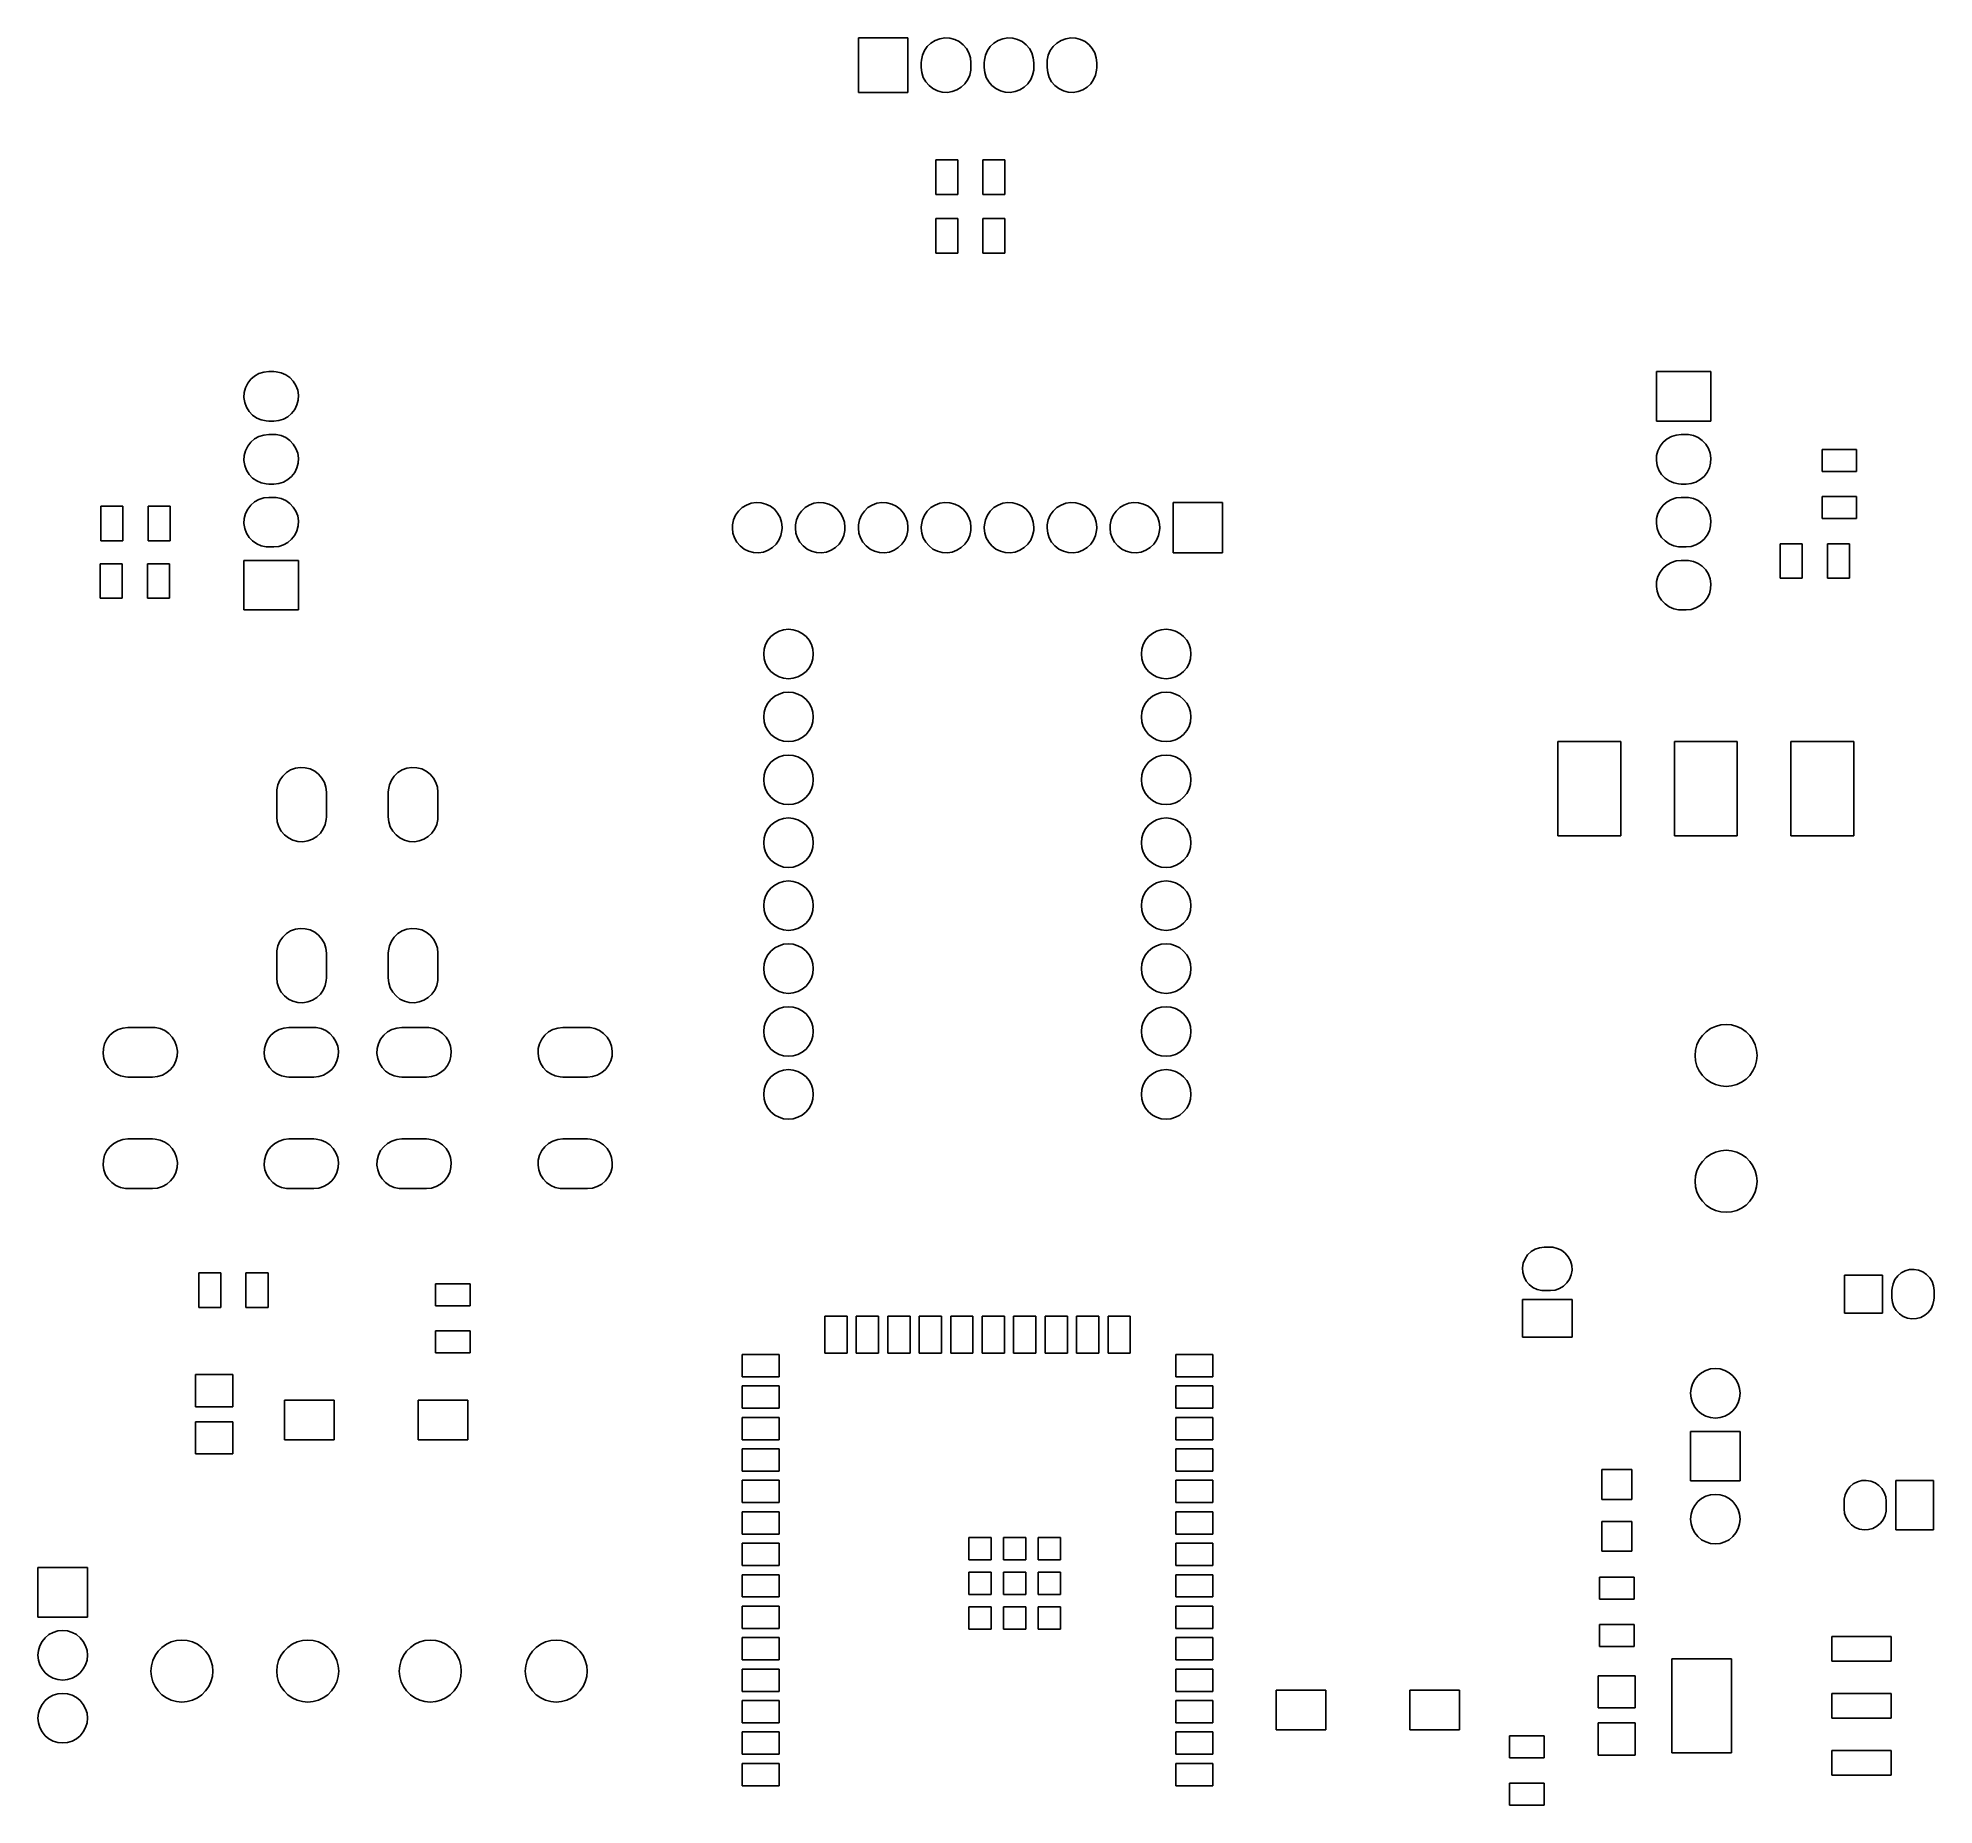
# Model space of a CAD drawing. Extents: x 4.8 to 7.81, y -5.05 to -2.24.
import ezdxf

# ---------------------------------------------------------------- set-up
doc = ezdxf.new("R2010")
doc.units = 0
doc.header["$MEASUREMENT"] = 0
doc.layers.add('BLACK', color=7, linetype='CONTINUOUS')

msp = doc.modelspace()

# ---------------------------------------------------------------- linework, layer by layer
at = {"layer": 'BLACK', "linetype": 'CONTINUOUS'}
for p, q in [((6.09914, -2.32468), (6.09914, -2.23807)), ((6.09914, -2.23807), (6.17788, -2.23807)), ((6.17788, -2.23807), (6.17788, -2.32468)), ((6.20095, -2.26565), (6.20409, -2.25833)), ((6.20409, -2.25833), (6.20864, -2.25179)), ((6.20864, -2.25179), (6.21441, -2.2463)), ((6.21441, -2.2463), (6.22117, -2.24209)), ((6.22117, -2.24209), (6.22864, -2.23932)), ((6.22864, -2.23932), (6.23652, -2.23812)), ((6.23652, -2.23812), (6.24447, -2.23852)), ((6.24447, -2.23852), (6.25219, -2.24052)), ((6.25219, -2.24052), (6.25934, -2.24402)), ((6.25934, -2.24402), (6.26564, -2.2489)), ((6.26564, -2.2489), (6.27083, -2.25494)), ((6.27083, -2.25494), (6.27469, -2.26191)), ((6.30095, -2.26565), (6.30409, -2.25833)), ((6.30409, -2.25833), (6.30864, -2.25179)), ((6.30864, -2.25179), (6.31441, -2.2463)), ((6.31441, -2.2463), (6.32117, -2.24209)), ((6.32117, -2.24209), (6.32864, -2.23932)), ((6.32864, -2.23932), (6.33652, -2.23812)), ((6.33652, -2.23812), (6.34447, -2.23852)), ((6.34447, -2.23852), (6.35219, -2.24052)), ((6.35219, -2.24052), (6.35934, -2.24402)), ((6.35934, -2.24402), (6.36564, -2.2489)), ((6.36564, -2.2489), (6.37083, -2.25494)), ((6.37083, -2.25494), (6.37469, -2.26191)), ((6.40095, -2.26565), (6.40409, -2.25833)), ((6.40409, -2.25833), (6.40864, -2.25179)), ((6.40864, -2.25179), (6.41441, -2.2463)), ((6.41441, -2.2463), (6.42117, -2.24209)), ((6.42117, -2.24209), (6.42864, -2.23932)), ((6.42864, -2.23932), (6.43652, -2.23812)), ((6.43652, -2.23812), (6.44447, -2.23852)), ((6.44447, -2.23852), (6.45219, -2.24052)), ((6.45219, -2.24052), (6.45934, -2.24402)), ((6.45934, -2.24402), (6.46564, -2.2489)), ((6.46564, -2.2489), (6.47083, -2.25494)), ((6.47083, -2.25494), (6.47469, -2.26191)), ((6.19914, -2.27744), (6.19934, -2.27345)), ((6.19914, -2.28531), (6.19914, -2.27744)), ((6.19995, -2.29323), (6.19914, -2.28531)), ((6.19934, -2.27345), (6.20095, -2.26565)), ((6.27469, -2.26191), (6.27708, -2.26951)), ((6.27768, -2.28929), (6.27608, -2.2971)), ((6.27708, -2.26951), (6.27788, -2.27744)), ((6.27788, -2.28531), (6.27768, -2.28929)), ((6.27788, -2.27744), (6.27788, -2.28531)), ((6.29914, -2.27744), (6.29934, -2.27345)), ((6.29914, -2.28531), (6.29914, -2.27744)), ((6.29995, -2.29323), (6.29914, -2.28531)), ((6.29934, -2.27345), (6.30095, -2.26565)), ((6.37469, -2.26191), (6.37708, -2.26951)), ((6.37768, -2.28929), (6.37608, -2.2971)), ((6.37708, -2.26951), (6.37788, -2.27744)), ((6.37788, -2.28531), (6.37768, -2.28929)), ((6.37788, -2.27744), (6.37788, -2.28531)), ((6.39914, -2.27744), (6.39934, -2.27345)), ((6.39914, -2.28531), (6.39914, -2.27744)), ((6.39995, -2.29323), (6.39914, -2.28531)), ((6.39934, -2.27345), (6.40095, -2.26565)), ((6.47469, -2.26191), (6.47708, -2.26951)), ((6.47768, -2.28929), (6.47608, -2.2971)), ((6.47708, -2.26951), (6.47788, -2.27744)), ((6.47788, -2.28531), (6.47768, -2.28929)), ((6.47788, -2.27744), (6.47788, -2.28531)), ((6.20233, -2.30084), (6.19995, -2.29323)), ((6.2062, -2.3078), (6.20233, -2.30084)), ((6.21139, -2.31384), (6.2062, -2.3078)), ((6.21769, -2.31872), (6.21139, -2.31384)), ((6.22484, -2.32223), (6.21769, -2.31872)), ((6.26261, -2.31644), (6.25585, -2.32066)), ((6.26839, -2.31095), (6.26261, -2.31644)), ((6.27294, -2.30442), (6.26839, -2.31095)), ((6.27608, -2.2971), (6.27294, -2.30442)), ((6.30233, -2.30084), (6.29995, -2.29323)), ((6.3062, -2.3078), (6.30233, -2.30084)), ((6.31139, -2.31384), (6.3062, -2.3078)), ((6.31769, -2.31872), (6.31139, -2.31384)), ((6.32484, -2.32223), (6.31769, -2.31872)), ((6.36261, -2.31644), (6.35585, -2.32066)), ((6.36839, -2.31095), (6.36261, -2.31644)), ((6.37294, -2.30442), (6.36839, -2.31095)), ((6.37608, -2.2971), (6.37294, -2.30442)), ((6.40233, -2.30084), (6.39995, -2.29323)), ((6.4062, -2.3078), (6.40233, -2.30084)), ((6.41139, -2.31384), (6.4062, -2.3078)), ((6.41769, -2.31872), (6.41139, -2.31384)), ((6.42484, -2.32223), (6.41769, -2.31872)), ((6.46261, -2.31644), (6.45585, -2.32066)), ((6.46839, -2.31095), (6.46261, -2.31644)), ((6.47294, -2.30442), (6.46839, -2.31095)), ((6.47608, -2.2971), (6.47294, -2.30442)), ((6.17788, -2.32468), (6.09914, -2.32468)), ((6.23255, -2.32423), (6.22484, -2.32223)), ((6.24051, -2.32463), (6.23255, -2.32423)), ((6.24838, -2.32342), (6.24051, -2.32463)), ((6.25585, -2.32066), (6.24838, -2.32342)), ((6.33255, -2.32423), (6.32484, -2.32223)), ((6.34051, -2.32463), (6.33255, -2.32423)), ((6.34838, -2.32342), (6.34051, -2.32463)), ((6.35585, -2.32066), (6.34838, -2.32342)), ((6.43255, -2.32423), (6.42484, -2.32223)), ((6.44051, -2.32463), (6.43255, -2.32423)), ((6.44838, -2.32342), (6.44051, -2.32463)), ((6.45585, -2.32066), (6.44838, -2.32342)), ((6.222, -2.48683), (6.222, -2.43183)), ((6.222, -2.43183), (6.257, -2.43183)), ((6.257, -2.43183), (6.257, -2.48683)), ((6.297, -2.48683), (6.297, -2.43183)), ((6.297, -2.43183), (6.332, -2.43183)), ((6.332, -2.43183), (6.332, -2.48683)), ((6.257, -2.48683), (6.222, -2.48683)), ((6.332, -2.48683), (6.297, -2.48683)), ((6.222, -2.58033), (6.222, -2.52533)), ((6.222, -2.52533), (6.257, -2.52533)), ((6.257, -2.52533), (6.257, -2.58033)), ((6.297, -2.58033), (6.297, -2.52533)), ((6.297, -2.52533), (6.332, -2.52533)), ((6.332, -2.52533), (6.332, -2.58033)), ((6.257, -2.58033), (6.222, -2.58033)), ((6.332, -2.58033), (6.297, -2.58033)), ((5.13984, -2.77544), (5.14681, -2.77157)), ((5.14681, -2.77157), (5.15441, -2.76919)), ((5.15441, -2.76919), (5.16233, -2.76838)), ((5.16233, -2.76838), (5.17021, -2.76838)), ((5.17021, -2.76838), (5.17419, -2.76858)), ((5.17419, -2.76858), (5.18199, -2.77019)), ((5.18199, -2.77019), (5.18931, -2.77333)), ((7.36706, -2.84712), (7.36706, -2.76838)), ((7.36706, -2.76838), (7.45367, -2.76838)), ((7.45367, -2.76838), (7.45367, -2.84712)), ((5.12342, -2.80179), (5.12541, -2.79408)), ((5.12541, -2.79408), (5.12892, -2.78693)), ((5.12892, -2.78693), (5.1338, -2.78063)), ((5.1338, -2.78063), (5.13984, -2.77544)), ((5.18931, -2.77333), (5.19585, -2.77788)), ((5.19585, -2.77788), (5.20134, -2.78365)), ((5.20134, -2.78365), (5.20555, -2.79041)), ((5.20555, -2.79041), (5.20832, -2.79788)), ((5.20832, -2.79788), (5.20953, -2.80576)), ((5.12301, -2.80974), (5.12342, -2.80179)), ((5.12422, -2.81762), (5.12301, -2.80974)), ((5.12699, -2.82509), (5.12422, -2.81762)), ((5.1312, -2.83185), (5.12699, -2.82509)), ((5.13669, -2.83762), (5.1312, -2.83185)), ((5.20362, -2.82858), (5.19874, -2.83488)), ((5.20713, -2.82142), (5.20362, -2.82858)), ((5.20912, -2.81371), (5.20713, -2.82142)), ((5.20953, -2.80576), (5.20912, -2.81371)), ((5.14323, -2.84217), (5.13669, -2.83762)), ((5.15055, -2.84531), (5.14323, -2.84217)), ((5.15835, -2.84692), (5.15055, -2.84531)), ((5.16233, -2.84712), (5.15835, -2.84692)), ((5.17021, -2.84712), (5.16233, -2.84712)), ((5.17813, -2.84631), (5.17021, -2.84712)), ((5.18573, -2.84393), (5.17813, -2.84631)), ((5.1927, -2.84006), (5.18573, -2.84393)), ((5.19874, -2.83488), (5.1927, -2.84006)), ((7.45367, -2.84712), (7.36706, -2.84712)), ((5.12541, -2.89408), (5.12892, -2.88693)), ((5.12892, -2.88693), (5.1338, -2.88063)), ((5.1338, -2.88063), (5.13984, -2.87544)), ((5.13984, -2.87544), (5.14681, -2.87157)), ((5.14681, -2.87157), (5.15441, -2.86919)), ((5.15441, -2.86919), (5.16233, -2.86838)), ((5.16233, -2.86838), (5.17021, -2.86838)), ((5.17021, -2.86838), (5.17419, -2.86858)), ((5.17419, -2.86858), (5.18199, -2.87019)), ((5.18199, -2.87019), (5.18931, -2.87333)), ((5.18931, -2.87333), (5.19585, -2.87788)), ((5.19585, -2.87788), (5.20134, -2.88365)), ((5.20134, -2.88365), (5.20555, -2.89041)), ((5.20555, -2.89041), (5.20832, -2.89788)), ((7.36951, -2.89408), (7.37302, -2.88693)), ((7.37302, -2.88693), (7.37789, -2.88063)), ((7.37789, -2.88063), (7.38394, -2.87544)), ((7.38394, -2.87544), (7.3909, -2.87157)), ((7.3909, -2.87157), (7.3985, -2.86919)), ((7.3985, -2.86919), (7.40643, -2.86838)), ((7.40643, -2.86838), (7.4143, -2.86838)), ((7.4143, -2.86838), (7.41828, -2.86858)), ((7.41828, -2.86858), (7.42609, -2.87019)), ((7.42609, -2.87019), (7.43341, -2.87333)), ((7.43341, -2.87333), (7.43994, -2.87788)), ((7.43994, -2.87788), (7.44543, -2.88365)), ((7.44543, -2.88365), (7.44965, -2.89041)), ((7.44965, -2.89041), (7.45241, -2.89788)), ((7.63026, -2.92703), (7.63026, -2.89203)), ((7.63026, -2.89203), (7.68526, -2.89203)), ((7.68526, -2.89203), (7.68526, -2.92703)), ((5.12301, -2.90974), (5.12342, -2.90179)), ((5.12422, -2.91762), (5.12301, -2.90974)), ((5.12342, -2.90179), (5.12541, -2.89408)), ((5.12699, -2.92509), (5.12422, -2.91762)), ((5.20713, -2.92142), (5.20362, -2.92858)), ((5.20912, -2.91371), (5.20713, -2.92142)), ((5.20832, -2.89788), (5.20953, -2.90576)), ((5.20953, -2.90576), (5.20912, -2.91371)), ((7.36711, -2.90974), (7.36751, -2.90179)), ((7.36831, -2.91762), (7.36711, -2.90974)), ((7.36751, -2.90179), (7.36951, -2.89408)), ((7.37108, -2.92509), (7.36831, -2.91762)), ((7.45122, -2.92142), (7.44771, -2.92858)), ((7.45322, -2.91371), (7.45122, -2.92142)), ((7.45241, -2.89788), (7.45362, -2.90576)), ((7.45362, -2.90576), (7.45322, -2.91371)), ((5.1312, -2.93185), (5.12699, -2.92509)), ((5.13669, -2.93762), (5.1312, -2.93185)), ((5.14323, -2.94217), (5.13669, -2.93762)), ((5.15055, -2.94531), (5.14323, -2.94217)), ((5.15835, -2.94692), (5.15055, -2.94531)), ((5.16233, -2.94712), (5.15835, -2.94692)), ((5.17021, -2.94712), (5.16233, -2.94712)), ((5.17813, -2.94631), (5.17021, -2.94712)), ((5.18573, -2.94393), (5.17813, -2.94631)), ((5.1927, -2.94006), (5.18573, -2.94393)), ((5.19874, -2.93488), (5.1927, -2.94006)), ((5.20362, -2.92858), (5.19874, -2.93488)), ((7.37529, -2.93185), (7.37108, -2.92509)), ((7.38078, -2.93762), (7.37529, -2.93185)), ((7.38732, -2.94217), (7.38078, -2.93762)), ((7.39464, -2.94531), (7.38732, -2.94217)), ((7.40244, -2.94692), (7.39464, -2.94531)), ((7.40643, -2.94712), (7.40244, -2.94692)), ((7.4143, -2.94712), (7.40643, -2.94712)), ((7.42223, -2.94631), (7.4143, -2.94712)), ((7.42983, -2.94393), (7.42223, -2.94631)), ((7.43679, -2.94006), (7.42983, -2.94393)), ((7.44284, -2.93488), (7.43679, -2.94006)), ((7.44771, -2.92858), (7.44284, -2.93488)), ((7.68526, -2.92703), (7.63026, -2.92703)), ((4.89562, -3.03722), (4.89562, -2.98222)), ((4.89562, -2.98222), (4.93062, -2.98222)), ((4.93062, -2.98222), (4.93062, -3.03722)), ((4.97062, -3.03722), (4.97062, -2.98222)), ((4.97062, -2.98222), (5.00562, -2.98222)), ((5.00562, -2.98222), (5.00562, -3.03722)), ((5.12892, -2.98693), (5.1338, -2.98063)), ((5.1338, -2.98063), (5.13984, -2.97544)), ((5.13984, -2.97544), (5.14681, -2.97157)), ((5.14681, -2.97157), (5.15441, -2.96919)), ((5.15441, -2.96919), (5.16233, -2.96838)), ((5.16233, -2.96838), (5.17021, -2.96838)), ((5.17021, -2.96838), (5.17419, -2.96858)), ((5.17419, -2.96858), (5.18199, -2.97019)), ((5.18199, -2.97019), (5.18931, -2.97333)), ((5.18931, -2.97333), (5.19585, -2.97788)), ((5.19585, -2.97788), (5.20134, -2.98365)), ((5.91441, -2.98465), (5.92117, -2.98044)), ((5.92117, -2.98044), (5.92864, -2.97767)), ((5.92864, -2.97767), (5.93652, -2.97646)), ((5.93652, -2.97646), (5.94447, -2.97687)), ((5.94447, -2.97687), (5.95219, -2.97886)), ((5.95219, -2.97886), (5.95934, -2.98237)), ((5.95934, -2.98237), (5.96564, -2.98725)), ((6.01441, -2.98465), (6.02117, -2.98044)), ((6.02117, -2.98044), (6.02864, -2.97767)), ((6.02864, -2.97767), (6.03652, -2.97646)), ((6.03652, -2.97646), (6.04447, -2.97687)), ((6.04447, -2.97687), (6.05219, -2.97886)), ((6.05219, -2.97886), (6.05934, -2.98237)), ((6.05934, -2.98237), (6.06564, -2.98725)), ((6.11441, -2.98465), (6.12117, -2.98044)), ((6.12117, -2.98044), (6.12864, -2.97767)), ((6.12864, -2.97767), (6.13652, -2.97646)), ((6.13652, -2.97646), (6.14447, -2.97687)), ((6.14447, -2.97687), (6.15219, -2.97886)), ((6.15219, -2.97886), (6.15934, -2.98237)), ((6.15934, -2.98237), (6.16564, -2.98725)), ((6.21441, -2.98465), (6.22117, -2.98044)), ((6.22117, -2.98044), (6.22864, -2.97767)), ((6.22864, -2.97767), (6.23652, -2.97646)), ((6.23652, -2.97646), (6.24447, -2.97687)), ((6.24447, -2.97687), (6.25219, -2.97886)), ((6.25219, -2.97886), (6.25934, -2.98237)), ((6.25934, -2.98237), (6.26564, -2.98725)), ((6.31441, -2.98465), (6.32117, -2.98044)), ((6.32117, -2.98044), (6.32864, -2.97767)), ((6.32864, -2.97767), (6.33652, -2.97646)), ((6.33652, -2.97646), (6.34447, -2.97687)), ((6.34447, -2.97687), (6.35219, -2.97886)), ((6.35219, -2.97886), (6.35934, -2.98237)), ((6.35934, -2.98237), (6.36564, -2.98725)), ((6.41441, -2.98465), (6.42117, -2.98044)), ((6.42117, -2.98044), (6.42864, -2.97767)), ((6.42864, -2.97767), (6.43652, -2.97646)), ((6.43652, -2.97646), (6.44447, -2.97687)), ((6.44447, -2.97687), (6.45219, -2.97886)), ((6.45219, -2.97886), (6.45934, -2.98237)), ((6.45934, -2.98237), (6.46564, -2.98725)), ((6.51441, -2.98465), (6.52117, -2.98044)), ((6.52117, -2.98044), (6.52864, -2.97767)), ((6.52864, -2.97767), (6.53652, -2.97646)), ((6.53652, -2.97646), (6.54447, -2.97687)), ((6.54447, -2.97687), (6.55219, -2.97886)), ((6.55219, -2.97886), (6.55934, -2.98237)), ((6.55934, -2.98237), (6.56564, -2.98725)), ((6.59914, -3.05641), (6.59914, -2.97641)), ((6.59914, -2.97641), (6.67788, -2.97641)), ((6.67788, -2.97641), (6.67788, -3.05641)), ((7.37302, -2.98693), (7.37789, -2.98063)), ((7.37789, -2.98063), (7.38394, -2.97544)), ((7.38394, -2.97544), (7.3909, -2.97157)), ((7.3909, -2.97157), (7.3985, -2.96919)), ((7.3985, -2.96919), (7.40643, -2.96838)), ((7.40643, -2.96838), (7.4143, -2.96838)), ((7.4143, -2.96838), (7.41828, -2.96858)), ((7.41828, -2.96858), (7.42609, -2.97019)), ((7.42609, -2.97019), (7.43341, -2.97333)), ((7.43341, -2.97333), (7.43994, -2.97788)), ((7.43994, -2.97788), (7.44543, -2.98365)), ((7.63026, -3.00203), (7.63026, -2.96703)), ((7.63026, -2.96703), (7.68526, -2.96703)), ((7.68526, -2.96703), (7.68526, -3.00203)), ((5.12301, -3.00974), (5.12342, -3.00179)), ((5.12422, -3.01762), (5.12301, -3.00974)), ((5.12342, -3.00179), (5.12541, -2.99408)), ((5.12541, -2.99408), (5.12892, -2.98693)), ((5.20134, -2.98365), (5.20555, -2.99041)), ((5.20555, -2.99041), (5.20832, -2.99788)), ((5.20832, -2.99788), (5.20953, -3.00576)), ((5.20953, -3.00576), (5.20912, -3.01371)), ((5.89914, -3.01578), (5.89934, -3.0118)), ((5.89934, -3.0118), (5.90095, -3.004)), ((5.90095, -3.004), (5.90409, -2.99668)), ((5.90409, -2.99668), (5.90864, -2.99014)), ((5.90864, -2.99014), (5.91441, -2.98465)), ((5.96564, -2.98725), (5.97083, -2.99329)), ((5.97083, -2.99329), (5.97469, -3.00026)), ((5.97469, -3.00026), (5.97708, -3.00786)), ((5.97708, -3.00786), (5.97788, -3.01578)), ((5.99914, -3.01578), (5.99934, -3.0118)), ((5.99934, -3.0118), (6.00095, -3.004)), ((6.00095, -3.004), (6.00409, -2.99668)), ((6.00409, -2.99668), (6.00864, -2.99014)), ((6.00864, -2.99014), (6.01441, -2.98465)), ((6.06564, -2.98725), (6.07083, -2.99329)), ((6.07083, -2.99329), (6.07469, -3.00026)), ((6.07469, -3.00026), (6.07708, -3.00786)), ((6.07708, -3.00786), (6.07788, -3.01578)), ((6.09914, -3.01578), (6.09934, -3.0118)), ((6.09934, -3.0118), (6.10095, -3.004)), ((6.10095, -3.004), (6.10409, -2.99668)), ((6.10409, -2.99668), (6.10864, -2.99014)), ((6.10864, -2.99014), (6.11441, -2.98465)), ((6.16564, -2.98725), (6.17083, -2.99329)), ((6.17083, -2.99329), (6.17469, -3.00026)), ((6.17469, -3.00026), (6.17708, -3.00786)), ((6.17708, -3.00786), (6.17788, -3.01578)), ((6.19914, -3.01578), (6.19934, -3.0118)), ((6.19934, -3.0118), (6.20095, -3.004)), ((6.20095, -3.004), (6.20409, -2.99668)), ((6.20409, -2.99668), (6.20864, -2.99014)), ((6.20864, -2.99014), (6.21441, -2.98465)), ((6.26564, -2.98725), (6.27083, -2.99329)), ((6.27083, -2.99329), (6.27469, -3.00026)), ((6.27469, -3.00026), (6.27708, -3.00786)), ((6.27708, -3.00786), (6.27788, -3.01578)), ((6.29914, -3.01578), (6.29934, -3.0118)), ((6.29934, -3.0118), (6.30095, -3.004)), ((6.30095, -3.004), (6.30409, -2.99668)), ((6.30409, -2.99668), (6.30864, -2.99014)), ((6.30864, -2.99014), (6.31441, -2.98465)), ((6.36564, -2.98725), (6.37083, -2.99329)), ((6.37083, -2.99329), (6.37469, -3.00026)), ((6.37469, -3.00026), (6.37708, -3.00786)), ((6.37708, -3.00786), (6.37788, -3.01578)), ((6.39914, -3.01578), (6.39934, -3.0118)), ((6.39934, -3.0118), (6.40095, -3.004)), ((6.40095, -3.004), (6.40409, -2.99668)), ((6.40409, -2.99668), (6.40864, -2.99014)), ((6.40864, -2.99014), (6.41441, -2.98465)), ((6.46564, -2.98725), (6.47083, -2.99329)), ((6.47083, -2.99329), (6.47469, -3.00026)), ((6.47469, -3.00026), (6.47708, -3.00786)), ((6.47708, -3.00786), (6.47788, -3.01578)), ((6.49914, -3.01578), (6.49934, -3.0118)), ((6.49934, -3.0118), (6.50095, -3.004)), ((6.50095, -3.004), (6.50409, -2.99668)), ((6.50409, -2.99668), (6.50864, -2.99014)), ((6.50864, -2.99014), (6.51441, -2.98465)), ((6.56564, -2.98725), (6.57083, -2.99329)), ((6.57083, -2.99329), (6.57469, -3.00026)), ((6.57469, -3.00026), (6.57708, -3.00786)), ((6.57708, -3.00786), (6.57788, -3.01578)), ((7.36711, -3.00974), (7.36751, -3.00179)), ((7.36831, -3.01762), (7.36711, -3.00974)), ((7.36751, -3.00179), (7.36951, -2.99408)), ((7.36951, -2.99408), (7.37302, -2.98693)), ((7.44543, -2.98365), (7.44965, -2.99041)), ((7.44965, -2.99041), (7.45241, -2.99788)), ((7.45241, -2.99788), (7.45362, -3.00576)), ((7.45362, -3.00576), (7.45322, -3.01371)), ((7.68526, -3.00203), (7.63026, -3.00203)), ((4.93062, -3.03722), (4.89562, -3.03722)), ((5.00562, -3.03722), (4.97062, -3.03722)), ((5.12699, -3.02509), (5.12422, -3.01762)), ((5.1312, -3.03185), (5.12699, -3.02509)), ((5.13669, -3.03762), (5.1312, -3.03185)), ((5.14323, -3.04217), (5.13669, -3.03762)), ((5.15055, -3.04531), (5.14323, -3.04217)), ((5.1927, -3.04006), (5.18573, -3.04393)), ((5.19874, -3.03488), (5.1927, -3.04006)), ((5.20362, -3.02858), (5.19874, -3.03488)), ((5.20713, -3.02142), (5.20362, -3.02858)), ((5.20912, -3.01371), (5.20713, -3.02142)), ((5.89914, -3.01704), (5.89914, -3.01578)), ((5.89995, -3.02497), (5.89914, -3.01704)), ((5.90233, -3.03257), (5.89995, -3.02497)), ((5.9062, -3.03953), (5.90233, -3.03257)), ((5.91139, -3.04558), (5.9062, -3.03953)), ((5.96839, -3.04269), (5.96261, -3.04817)), ((5.97294, -3.03615), (5.96839, -3.04269)), ((5.97608, -3.02883), (5.97294, -3.03615)), ((5.97768, -3.02102), (5.97608, -3.02883)), ((5.97788, -3.01704), (5.97768, -3.02102)), ((5.97788, -3.01578), (5.97788, -3.01704)), ((5.99914, -3.01704), (5.99914, -3.01578)), ((5.99995, -3.02497), (5.99914, -3.01704)), ((6.00233, -3.03257), (5.99995, -3.02497)), ((6.0062, -3.03953), (6.00233, -3.03257)), ((6.01139, -3.04558), (6.0062, -3.03953)), ((6.06839, -3.04269), (6.06261, -3.04817)), ((6.07294, -3.03615), (6.06839, -3.04269)), ((6.07608, -3.02883), (6.07294, -3.03615)), ((6.07768, -3.02102), (6.07608, -3.02883)), ((6.07788, -3.01704), (6.07768, -3.02102)), ((6.07788, -3.01578), (6.07788, -3.01704)), ((6.09914, -3.01704), (6.09914, -3.01578)), ((6.09995, -3.02497), (6.09914, -3.01704)), ((6.10233, -3.03257), (6.09995, -3.02497)), ((6.1062, -3.03953), (6.10233, -3.03257)), ((6.11139, -3.04558), (6.1062, -3.03953)), ((6.16839, -3.04269), (6.16261, -3.04817)), ((6.17294, -3.03615), (6.16839, -3.04269)), ((6.17608, -3.02883), (6.17294, -3.03615)), ((6.17768, -3.02102), (6.17608, -3.02883)), ((6.17788, -3.01704), (6.17768, -3.02102)), ((6.17788, -3.01578), (6.17788, -3.01704)), ((6.19914, -3.01704), (6.19914, -3.01578)), ((6.19995, -3.02497), (6.19914, -3.01704)), ((6.20233, -3.03257), (6.19995, -3.02497)), ((6.2062, -3.03953), (6.20233, -3.03257)), ((6.21139, -3.04558), (6.2062, -3.03953)), ((6.26839, -3.04269), (6.26261, -3.04817)), ((6.27294, -3.03615), (6.26839, -3.04269)), ((6.27608, -3.02883), (6.27294, -3.03615)), ((6.27768, -3.02102), (6.27608, -3.02883)), ((6.27788, -3.01704), (6.27768, -3.02102)), ((6.27788, -3.01578), (6.27788, -3.01704)), ((6.29914, -3.01704), (6.29914, -3.01578)), ((6.29995, -3.02497), (6.29914, -3.01704)), ((6.30233, -3.03257), (6.29995, -3.02497)), ((6.3062, -3.03953), (6.30233, -3.03257)), ((6.31139, -3.04558), (6.3062, -3.03953)), ((6.36839, -3.04269), (6.36261, -3.04817)), ((6.37294, -3.03615), (6.36839, -3.04269)), ((6.37608, -3.02883), (6.37294, -3.03615)), ((6.37768, -3.02102), (6.37608, -3.02883)), ((6.37788, -3.01704), (6.37768, -3.02102)), ((6.37788, -3.01578), (6.37788, -3.01704)), ((6.39914, -3.01704), (6.39914, -3.01578)), ((6.39995, -3.02497), (6.39914, -3.01704)), ((6.40233, -3.03257), (6.39995, -3.02497)), ((6.4062, -3.03953), (6.40233, -3.03257)), ((6.41139, -3.04558), (6.4062, -3.03953)), ((6.46839, -3.04269), (6.46261, -3.04817)), ((6.47294, -3.03615), (6.46839, -3.04269)), ((6.47608, -3.02883), (6.47294, -3.03615)), ((6.47768, -3.02102), (6.47608, -3.02883)), ((6.47788, -3.01704), (6.47768, -3.02102)), ((6.47788, -3.01578), (6.47788, -3.01704)), ((6.49914, -3.01704), (6.49914, -3.01578)), ((6.49995, -3.02497), (6.49914, -3.01704)), ((6.50233, -3.03257), (6.49995, -3.02497)), ((6.5062, -3.03953), (6.50233, -3.03257)), ((6.51139, -3.04558), (6.5062, -3.03953)), ((6.56839, -3.04269), (6.56261, -3.04817)), ((6.57294, -3.03615), (6.56839, -3.04269)), ((6.57608, -3.02883), (6.57294, -3.03615)), ((6.57768, -3.02102), (6.57608, -3.02883)), ((6.57788, -3.01704), (6.57768, -3.02102)), ((6.57788, -3.01578), (6.57788, -3.01704)), ((7.37108, -3.02509), (7.36831, -3.01762)), ((7.37529, -3.03185), (7.37108, -3.02509)), ((7.38078, -3.03762), (7.37529, -3.03185)), ((7.38732, -3.04217), (7.38078, -3.03762)), ((7.39464, -3.04531), (7.38732, -3.04217)), ((7.43679, -3.04006), (7.42983, -3.04393)), ((7.44284, -3.03488), (7.43679, -3.04006)), ((7.44771, -3.02858), (7.44284, -3.03488)), ((7.45122, -3.02142), (7.44771, -3.02858)), ((7.45322, -3.01371), (7.45122, -3.02142)), ((7.56388, -3.09697), (7.56388, -3.04197)), ((7.56388, -3.04197), (7.59888, -3.04197)), ((7.59888, -3.04197), (7.59888, -3.09697)), ((7.63888, -3.09697), (7.63888, -3.04197)), ((7.63888, -3.04197), (7.67388, -3.04197)), ((7.67388, -3.04197), (7.67388, -3.09697)), ((5.12296, -3.14712), (5.12296, -3.06838)), ((5.12296, -3.06838), (5.20958, -3.06838)), ((5.15835, -3.04692), (5.15055, -3.04531)), ((5.16233, -3.04712), (5.15835, -3.04692)), ((5.17021, -3.04712), (5.16233, -3.04712)), ((5.17813, -3.04631), (5.17021, -3.04712)), ((5.18573, -3.04393), (5.17813, -3.04631)), ((5.20958, -3.06838), (5.20958, -3.14712)), ((5.91769, -3.05045), (5.91139, -3.04558)), ((5.92484, -3.05396), (5.91769, -3.05045)), ((5.93255, -3.05596), (5.92484, -3.05396)), ((5.94051, -3.05636), (5.93255, -3.05596)), ((5.94838, -3.05516), (5.94051, -3.05636)), ((5.95585, -3.05239), (5.94838, -3.05516)), ((5.96261, -3.04817), (5.95585, -3.05239)), ((6.01769, -3.05045), (6.01139, -3.04558)), ((6.02484, -3.05396), (6.01769, -3.05045)), ((6.03255, -3.05596), (6.02484, -3.05396)), ((6.04051, -3.05636), (6.03255, -3.05596)), ((6.04838, -3.05516), (6.04051, -3.05636)), ((6.05585, -3.05239), (6.04838, -3.05516)), ((6.06261, -3.04817), (6.05585, -3.05239)), ((6.11769, -3.05045), (6.11139, -3.04558)), ((6.12484, -3.05396), (6.11769, -3.05045)), ((6.13255, -3.05596), (6.12484, -3.05396)), ((6.14051, -3.05636), (6.13255, -3.05596)), ((6.14838, -3.05516), (6.14051, -3.05636)), ((6.15585, -3.05239), (6.14838, -3.05516)), ((6.16261, -3.04817), (6.15585, -3.05239)), ((6.21769, -3.05045), (6.21139, -3.04558)), ((6.22484, -3.05396), (6.21769, -3.05045)), ((6.23255, -3.05596), (6.22484, -3.05396)), ((6.24051, -3.05636), (6.23255, -3.05596)), ((6.24838, -3.05516), (6.24051, -3.05636)), ((6.25585, -3.05239), (6.24838, -3.05516)), ((6.26261, -3.04817), (6.25585, -3.05239)), ((6.31769, -3.05045), (6.31139, -3.04558)), ((6.32484, -3.05396), (6.31769, -3.05045)), ((6.33255, -3.05596), (6.32484, -3.05396)), ((6.34051, -3.05636), (6.33255, -3.05596)), ((6.34838, -3.05516), (6.34051, -3.05636)), ((6.35585, -3.05239), (6.34838, -3.05516)), ((6.36261, -3.04817), (6.35585, -3.05239)), ((6.41769, -3.05045), (6.41139, -3.04558)), ((6.42484, -3.05396), (6.41769, -3.05045)), ((6.43255, -3.05596), (6.42484, -3.05396)), ((6.44051, -3.05636), (6.43255, -3.05596)), ((6.44838, -3.05516), (6.44051, -3.05636)), ((6.45585, -3.05239), (6.44838, -3.05516)), ((6.46261, -3.04817), (6.45585, -3.05239)), ((6.51769, -3.05045), (6.51139, -3.04558)), ((6.52484, -3.05396), (6.51769, -3.05045)), ((6.53255, -3.05596), (6.52484, -3.05396)), ((6.54051, -3.05636), (6.53255, -3.05596)), ((6.54838, -3.05516), (6.54051, -3.05636)), ((6.55585, -3.05239), (6.54838, -3.05516)), ((6.56261, -3.04817), (6.55585, -3.05239)), ((6.67788, -3.05641), (6.59914, -3.05641)), ((7.38394, -3.07544), (7.3909, -3.07157)), ((7.3909, -3.07157), (7.3985, -3.06919)), ((7.40244, -3.04692), (7.39464, -3.04531)), ((7.3985, -3.06919), (7.40643, -3.06838)), ((7.40643, -3.04712), (7.40244, -3.04692)), ((7.4143, -3.04712), (7.40643, -3.04712)), ((7.40643, -3.06838), (7.4143, -3.06838)), ((7.42223, -3.04631), (7.4143, -3.04712)), ((7.4143, -3.06838), (7.41828, -3.06858)), ((7.41828, -3.06858), (7.42609, -3.07019)), ((7.42983, -3.04393), (7.42223, -3.04631)), ((7.42609, -3.07019), (7.43341, -3.07333)), ((4.89463, -3.12875), (4.89463, -3.07375)), ((4.89463, -3.07375), (4.92963, -3.07375)), ((4.92963, -3.07375), (4.92963, -3.12875)), ((4.96963, -3.12875), (4.96963, -3.07375)), ((4.96963, -3.07375), (5.00463, -3.07375)), ((5.00463, -3.07375), (5.00463, -3.12875)), ((7.36711, -3.10974), (7.36751, -3.10179)), ((7.36751, -3.10179), (7.36951, -3.09408)), ((7.36951, -3.09408), (7.37302, -3.08693)), ((7.37302, -3.08693), (7.37789, -3.08063)), ((7.37789, -3.08063), (7.38394, -3.07544)), ((7.43341, -3.07333), (7.43994, -3.07788)), ((7.43994, -3.07788), (7.44543, -3.08365)), ((7.44543, -3.08365), (7.44965, -3.09041)), ((7.44965, -3.09041), (7.45241, -3.09788)), ((7.45241, -3.09788), (7.45362, -3.10576)), ((7.59888, -3.09697), (7.56388, -3.09697)), ((7.67388, -3.09697), (7.63888, -3.09697)), ((4.92963, -3.12875), (4.89463, -3.12875)), ((5.00463, -3.12875), (4.96963, -3.12875)), ((7.36831, -3.11762), (7.36711, -3.10974)), ((7.37108, -3.12509), (7.36831, -3.11762)), ((7.37529, -3.13185), (7.37108, -3.12509)), ((7.38078, -3.13762), (7.37529, -3.13185)), ((7.44771, -3.12858), (7.44284, -3.13488)), ((7.45122, -3.12142), (7.44771, -3.12858)), ((7.45322, -3.11371), (7.45122, -3.12142)), ((7.45362, -3.10576), (7.45322, -3.11371)), ((5.20958, -3.14712), (5.12296, -3.14712)), ((7.38732, -3.14217), (7.38078, -3.13762)), ((7.39464, -3.14532), (7.38732, -3.14217)), ((7.40244, -3.14692), (7.39464, -3.14532)), ((7.40643, -3.14712), (7.40244, -3.14692)), ((7.4143, -3.14712), (7.40643, -3.14712)), ((7.42223, -3.14631), (7.4143, -3.14712)), ((7.42983, -3.14393), (7.42223, -3.14631)), ((7.43679, -3.14006), (7.42983, -3.14393)), ((7.44284, -3.13488), (7.43679, -3.14006)), ((5.95538, -3.19533), (5.96028, -3.18936)), ((5.96028, -3.18936), (5.96625, -3.18446)), ((5.96625, -3.18446), (5.97305, -3.18083)), ((5.97305, -3.18083), (5.98044, -3.17859)), ((5.98044, -3.17859), (5.98812, -3.17783)), ((5.98812, -3.17783), (5.9958, -3.17859)), ((5.9958, -3.17859), (6.00319, -3.18083)), ((6.00319, -3.18083), (6.00999, -3.18446)), ((6.00999, -3.18446), (6.01596, -3.18936)), ((6.01596, -3.18936), (6.02085, -3.19533)), ((6.55538, -3.19533), (6.56028, -3.18936)), ((6.56028, -3.18936), (6.56625, -3.18446)), ((6.56625, -3.18446), (6.57305, -3.18083)), ((6.57305, -3.18083), (6.58044, -3.17859)), ((6.58044, -3.17859), (6.58812, -3.17783)), ((6.58812, -3.17783), (6.5958, -3.17859)), ((6.5958, -3.17859), (6.60319, -3.18083)), ((6.60319, -3.18083), (6.60999, -3.18446)), ((6.60999, -3.18446), (6.61596, -3.18936)), ((6.61596, -3.18936), (6.62085, -3.19533)), ((5.94875, -3.2172), (5.94951, -3.20952)), ((5.94951, -3.22488), (5.94875, -3.2172)), ((5.94951, -3.20952), (5.95175, -3.20213)), ((5.95175, -3.20213), (5.95538, -3.19533)), ((6.02085, -3.19533), (6.02449, -3.20213)), ((6.02449, -3.20213), (6.02673, -3.20952)), ((6.02673, -3.20952), (6.02749, -3.2172)), ((6.02749, -3.2172), (6.02673, -3.22488)), ((6.54875, -3.2172), (6.54951, -3.20952)), ((6.54951, -3.22488), (6.54875, -3.2172)), ((6.54951, -3.20952), (6.55175, -3.20213)), ((6.55175, -3.20213), (6.55538, -3.19533)), ((6.62085, -3.19533), (6.62449, -3.20213)), ((6.62449, -3.20213), (6.62673, -3.20952)), ((6.62673, -3.20952), (6.62749, -3.2172)), ((6.62749, -3.2172), (6.62673, -3.22488)), ((5.95175, -3.23227), (5.94951, -3.22488)), ((5.95538, -3.23907), (5.95175, -3.23227)), ((5.96028, -3.24504), (5.95538, -3.23907)), ((5.96625, -3.24993), (5.96028, -3.24504)), ((5.97305, -3.25357), (5.96625, -3.24993)), ((5.98044, -3.25581), (5.97305, -3.25357)), ((6.00319, -3.25357), (5.9958, -3.25581)), ((6.00999, -3.24993), (6.00319, -3.25357)), ((6.01596, -3.24504), (6.00999, -3.24993)), ((6.02085, -3.23907), (6.01596, -3.24504)), ((6.02449, -3.23227), (6.02085, -3.23907)), ((6.02673, -3.22488), (6.02449, -3.23227)), ((6.55175, -3.23227), (6.54951, -3.22488)), ((6.55538, -3.23907), (6.55175, -3.23227)), ((6.56028, -3.24504), (6.55538, -3.23907)), ((6.56625, -3.24993), (6.56028, -3.24504)), ((6.57305, -3.25357), (6.56625, -3.24993)), ((6.58044, -3.25581), (6.57305, -3.25357)), ((6.60319, -3.25357), (6.5958, -3.25581)), ((6.60999, -3.24993), (6.60319, -3.25357)), ((6.61596, -3.24504), (6.60999, -3.24993)), ((6.62085, -3.23907), (6.61596, -3.24504)), ((6.62449, -3.23227), (6.62085, -3.23907)), ((6.62673, -3.22488), (6.62449, -3.23227)), ((5.96625, -3.28446), (5.97305, -3.28083)), ((5.97305, -3.28083), (5.98044, -3.27859)), ((5.98812, -3.25657), (5.98044, -3.25581)), ((5.98044, -3.27859), (5.98812, -3.27783)), ((5.9958, -3.25581), (5.98812, -3.25657)), ((5.98812, -3.27783), (5.9958, -3.27859)), ((5.9958, -3.27859), (6.00319, -3.28083)), ((6.00319, -3.28083), (6.00999, -3.28446)), ((6.56625, -3.28446), (6.57305, -3.28083)), ((6.57305, -3.28083), (6.58044, -3.27859)), ((6.58812, -3.25657), (6.58044, -3.25581)), ((6.58044, -3.27859), (6.58812, -3.27783)), ((6.5958, -3.25581), (6.58812, -3.25657)), ((6.58812, -3.27783), (6.5958, -3.27859)), ((6.5958, -3.27859), (6.60319, -3.28083)), ((6.60319, -3.28083), (6.60999, -3.28446)), ((5.94875, -3.3172), (5.94951, -3.30952)), ((5.94951, -3.30952), (5.95175, -3.30213)), ((5.95175, -3.30213), (5.95538, -3.29533)), ((5.95538, -3.29533), (5.96028, -3.28936)), ((5.96028, -3.28936), (5.96625, -3.28446)), ((6.00999, -3.28446), (6.01596, -3.28936)), ((6.01596, -3.28936), (6.02085, -3.29533)), ((6.02085, -3.29533), (6.02449, -3.30213)), ((6.02449, -3.30213), (6.02673, -3.30952)), ((6.02673, -3.30952), (6.02749, -3.3172)), ((6.54875, -3.3172), (6.54951, -3.30952)), ((6.54951, -3.30952), (6.55175, -3.30213)), ((6.55175, -3.30213), (6.55538, -3.29533)), ((6.55538, -3.29533), (6.56028, -3.28936)), ((6.56028, -3.28936), (6.56625, -3.28446)), ((6.60999, -3.28446), (6.61596, -3.28936)), ((6.61596, -3.28936), (6.62085, -3.29533)), ((6.62085, -3.29533), (6.62449, -3.30213)), ((6.62449, -3.30213), (6.62673, -3.30952)), ((6.62673, -3.30952), (6.62749, -3.3172)), ((5.94951, -3.32488), (5.94875, -3.3172)), ((5.95175, -3.33227), (5.94951, -3.32488)), ((5.95538, -3.33907), (5.95175, -3.33227)), ((5.96028, -3.34504), (5.95538, -3.33907)), ((6.02085, -3.33907), (6.01596, -3.34504)), ((6.02449, -3.33227), (6.02085, -3.33907)), ((6.02673, -3.32488), (6.02449, -3.33227)), ((6.02749, -3.3172), (6.02673, -3.32488)), ((6.54951, -3.32488), (6.54875, -3.3172)), ((6.55175, -3.33227), (6.54951, -3.32488)), ((6.55538, -3.33907), (6.55175, -3.33227)), ((6.56028, -3.34504), (6.55538, -3.33907)), ((6.62085, -3.33907), (6.61596, -3.34504)), ((6.62449, -3.33227), (6.62085, -3.33907)), ((6.62673, -3.32488), (6.62449, -3.33227)), ((6.62749, -3.3172), (6.62673, -3.32488)), ((5.96625, -3.34993), (5.96028, -3.34504)), ((5.97305, -3.35357), (5.96625, -3.34993)), ((5.98044, -3.35581), (5.97305, -3.35357)), ((5.98812, -3.35657), (5.98044, -3.35581)), ((5.9958, -3.35581), (5.98812, -3.35657)), ((6.00319, -3.35357), (5.9958, -3.35581)), ((6.00999, -3.34993), (6.00319, -3.35357)), ((6.01596, -3.34504), (6.00999, -3.34993)), ((6.56625, -3.34993), (6.56028, -3.34504)), ((6.57305, -3.35357), (6.56625, -3.34993)), ((6.58044, -3.35581), (6.57305, -3.35357)), ((6.58812, -3.35657), (6.58044, -3.35581)), ((6.5958, -3.35581), (6.58812, -3.35657)), ((6.60319, -3.35357), (6.5958, -3.35581)), ((6.60999, -3.34993), (6.60319, -3.35357)), ((6.61596, -3.34504), (6.60999, -3.34993)), ((7.21063, -3.5061), (7.21063, -3.3561)), ((7.21063, -3.3561), (7.31063, -3.3561)), ((7.31063, -3.3561), (7.31063, -3.5061)), ((7.39567, -3.5061), (7.39567, -3.3561)), ((7.39567, -3.3561), (7.49567, -3.3561)), ((7.49567, -3.3561), (7.49567, -3.5061)), ((7.58071, -3.5061), (7.58071, -3.3561)), ((7.58071, -3.3561), (7.68071, -3.3561)), ((7.68071, -3.3561), (7.68071, -3.5061)), ((5.1904, -3.40575), (5.19716, -3.40154)), ((5.19716, -3.40154), (5.20463, -3.39877)), ((5.20463, -3.39877), (5.2125, -3.39756)), ((5.2125, -3.39756), (5.22046, -3.39797)), ((5.22046, -3.39797), (5.22817, -3.39996)), ((5.22817, -3.39996), (5.23532, -3.40347)), ((5.23532, -3.40347), (5.24162, -3.40835)), ((5.36756, -3.40575), (5.37432, -3.40154)), ((5.37432, -3.40154), (5.38179, -3.39877)), ((5.38179, -3.39877), (5.38967, -3.39756)), ((5.38967, -3.39756), (5.39762, -3.39797)), ((5.39762, -3.39797), (5.40534, -3.39996)), ((5.40534, -3.39996), (5.41249, -3.40347)), ((5.41249, -3.40347), (5.41879, -3.40835)), ((5.94951, -3.40952), (5.95175, -3.40213)), ((5.95175, -3.40213), (5.95538, -3.39533)), ((5.95538, -3.39533), (5.96028, -3.38936)), ((5.96028, -3.38936), (5.96625, -3.38446)), ((5.96625, -3.38446), (5.97305, -3.38083)), ((5.97305, -3.38083), (5.98044, -3.37859)), ((5.98044, -3.37859), (5.98812, -3.37783)), ((5.98812, -3.37783), (5.9958, -3.37859)), ((5.9958, -3.37859), (6.00319, -3.38083)), ((6.00319, -3.38083), (6.00999, -3.38446)), ((6.00999, -3.38446), (6.01596, -3.38936)), ((6.01596, -3.38936), (6.02085, -3.39533)), ((6.02085, -3.39533), (6.02449, -3.40213)), ((6.02449, -3.40213), (6.02673, -3.40952)), ((6.54951, -3.40952), (6.55175, -3.40213)), ((6.55175, -3.40213), (6.55538, -3.39533)), ((6.55538, -3.39533), (6.56028, -3.38936)), ((6.56028, -3.38936), (6.56625, -3.38446)), ((6.56625, -3.38446), (6.57305, -3.38083)), ((6.57305, -3.38083), (6.58044, -3.37859)), ((6.58044, -3.37859), (6.58812, -3.37783)), ((6.58812, -3.37783), (6.5958, -3.37859)), ((6.5958, -3.37859), (6.60319, -3.38083)), ((6.60319, -3.38083), (6.60999, -3.38446)), ((6.60999, -3.38446), (6.61596, -3.38936)), ((6.61596, -3.38936), (6.62085, -3.39533)), ((6.62085, -3.39533), (6.62449, -3.40213)), ((6.62449, -3.40213), (6.62673, -3.40952)), ((5.17513, -3.43688), (5.17533, -3.4329)), ((5.17533, -3.4329), (5.17693, -3.4251)), ((5.17693, -3.4251), (5.18007, -3.41778)), ((5.18007, -3.41778), (5.18462, -3.41124)), ((5.18462, -3.41124), (5.1904, -3.40575)), ((5.24162, -3.40835), (5.24681, -3.41439)), ((5.24681, -3.41439), (5.25068, -3.42136)), ((5.25068, -3.42136), (5.25306, -3.42896)), ((5.25306, -3.42896), (5.25387, -3.43688)), ((5.35229, -3.43688), (5.35249, -3.4329)), ((5.35249, -3.4329), (5.3541, -3.4251)), ((5.3541, -3.4251), (5.35724, -3.41778)), ((5.35724, -3.41778), (5.36179, -3.41124)), ((5.36179, -3.41124), (5.36756, -3.40575)), ((5.41879, -3.40835), (5.42398, -3.41439)), ((5.42398, -3.41439), (5.42784, -3.42136)), ((5.42784, -3.42136), (5.43023, -3.42896)), ((5.43023, -3.42896), (5.43103, -3.43688)), ((5.94875, -3.4172), (5.94951, -3.40952)), ((5.94951, -3.42488), (5.94875, -3.4172)), ((5.95175, -3.43227), (5.94951, -3.42488)), ((5.95538, -3.43907), (5.95175, -3.43227)), ((6.02449, -3.43227), (6.02085, -3.43907)), ((6.02673, -3.42488), (6.02449, -3.43227)), ((6.02673, -3.40952), (6.02749, -3.4172)), ((6.02749, -3.4172), (6.02673, -3.42488)), ((6.54875, -3.4172), (6.54951, -3.40952)), ((6.54951, -3.42488), (6.54875, -3.4172)), ((6.55175, -3.43227), (6.54951, -3.42488)), ((6.55538, -3.43907), (6.55175, -3.43227)), ((6.62449, -3.43227), (6.62085, -3.43907)), ((6.62673, -3.42488), (6.62449, -3.43227)), ((6.62673, -3.40952), (6.62749, -3.4172)), ((6.62749, -3.4172), (6.62673, -3.42488)), ((5.17513, -3.47625), (5.17513, -3.43688)), ((5.25387, -3.43688), (5.25387, -3.47625)), ((5.35229, -3.47625), (5.35229, -3.43688)), ((5.43103, -3.43688), (5.43103, -3.47625)), ((5.96028, -3.44504), (5.95538, -3.43907)), ((5.96625, -3.44993), (5.96028, -3.44504)), ((5.97305, -3.45357), (5.96625, -3.44993)), ((5.98044, -3.45581), (5.97305, -3.45357)), ((5.98812, -3.45657), (5.98044, -3.45581)), ((5.9958, -3.45581), (5.98812, -3.45657)), ((6.00319, -3.45357), (5.9958, -3.45581)), ((6.00999, -3.44993), (6.00319, -3.45357)), ((6.01596, -3.44504), (6.00999, -3.44993)), ((6.02085, -3.43907), (6.01596, -3.44504)), ((6.56028, -3.44504), (6.55538, -3.43907)), ((6.56625, -3.44993), (6.56028, -3.44504)), ((6.57305, -3.45357), (6.56625, -3.44993)), ((6.58044, -3.45581), (6.57305, -3.45357)), ((6.58812, -3.45657), (6.58044, -3.45581)), ((6.5958, -3.45581), (6.58812, -3.45657)), ((6.60319, -3.45357), (6.5958, -3.45581)), ((6.60999, -3.44993), (6.60319, -3.45357)), ((6.61596, -3.44504), (6.60999, -3.44993)), ((6.62085, -3.43907), (6.61596, -3.44504)), ((5.17593, -3.48418), (5.17513, -3.47625)), ((5.17832, -3.49178), (5.17593, -3.48418)), ((5.18218, -3.49875), (5.17832, -3.49178)), ((5.25206, -3.48804), (5.24892, -3.49536)), ((5.25367, -3.48024), (5.25206, -3.48804)), ((5.25387, -3.47625), (5.25367, -3.48024)), ((5.3531, -3.48418), (5.35229, -3.47625)), ((5.35548, -3.49178), (5.3531, -3.48418)), ((5.35935, -3.49875), (5.35548, -3.49178)), ((5.42923, -3.48804), (5.42609, -3.49536)), ((5.43083, -3.48024), (5.42923, -3.48804)), ((5.43103, -3.47625), (5.43083, -3.48024)), ((5.95538, -3.49533), (5.96028, -3.48936)), ((5.96028, -3.48936), (5.96625, -3.48446)), ((5.96625, -3.48446), (5.97305, -3.48083)), ((5.97305, -3.48083), (5.98044, -3.47859)), ((5.98044, -3.47859), (5.98812, -3.47783)), ((5.98812, -3.47783), (5.9958, -3.47859)), ((5.9958, -3.47859), (6.00319, -3.48083)), ((6.00319, -3.48083), (6.00999, -3.48446)), ((6.00999, -3.48446), (6.01596, -3.48936)), ((6.01596, -3.48936), (6.02085, -3.49533)), ((6.55538, -3.49533), (6.56028, -3.48936)), ((6.56028, -3.48936), (6.56625, -3.48446)), ((6.56625, -3.48446), (6.57305, -3.48083)), ((6.57305, -3.48083), (6.58044, -3.47859)), ((6.58044, -3.47859), (6.58812, -3.47783)), ((6.58812, -3.47783), (6.5958, -3.47859)), ((6.5958, -3.47859), (6.60319, -3.48083)), ((6.60319, -3.48083), (6.60999, -3.48446)), ((6.60999, -3.48446), (6.61596, -3.48936)), ((6.61596, -3.48936), (6.62085, -3.49533)), ((5.18737, -3.50479), (5.18218, -3.49875)), ((5.19367, -3.50967), (5.18737, -3.50479)), ((5.20082, -3.51317), (5.19367, -3.50967)), ((5.20854, -3.51517), (5.20082, -3.51317)), ((5.21649, -3.51557), (5.20854, -3.51517)), ((5.22437, -3.51437), (5.21649, -3.51557)), ((5.23184, -3.5116), (5.22437, -3.51437)), ((5.2386, -3.50739), (5.23184, -3.5116)), ((5.24437, -3.5019), (5.2386, -3.50739)), ((5.24892, -3.49536), (5.24437, -3.5019)), ((5.36454, -3.50479), (5.35935, -3.49875)), ((5.37084, -3.50967), (5.36454, -3.50479)), ((5.37799, -3.51317), (5.37084, -3.50967)), ((5.3857, -3.51517), (5.37799, -3.51317)), ((5.39366, -3.51557), (5.3857, -3.51517)), ((5.40153, -3.51437), (5.39366, -3.51557)), ((5.409, -3.5116), (5.40153, -3.51437)), ((5.41576, -3.50739), (5.409, -3.5116)), ((5.42153, -3.5019), (5.41576, -3.50739)), ((5.42609, -3.49536), (5.42153, -3.5019)), ((5.94875, -3.5172), (5.94951, -3.50952)), ((5.94951, -3.52488), (5.94875, -3.5172)), ((5.94951, -3.50952), (5.95175, -3.50213)), ((5.95175, -3.50213), (5.95538, -3.49533)), ((6.02085, -3.49533), (6.02449, -3.50213)), ((6.02449, -3.50213), (6.02673, -3.50952)), ((6.02673, -3.50952), (6.02749, -3.5172)), ((6.02749, -3.5172), (6.02673, -3.52488)), ((6.54875, -3.5172), (6.54951, -3.50952)), ((6.54951, -3.52488), (6.54875, -3.5172)), ((6.54951, -3.50952), (6.55175, -3.50213)), ((6.55175, -3.50213), (6.55538, -3.49533)), ((6.62085, -3.49533), (6.62449, -3.50213)), ((6.62449, -3.50213), (6.62673, -3.50952)), ((6.62673, -3.50952), (6.62749, -3.5172)), ((6.62749, -3.5172), (6.62673, -3.52488)), ((7.31063, -3.5061), (7.21063, -3.5061)), ((7.49567, -3.5061), (7.39567, -3.5061)), ((7.68071, -3.5061), (7.58071, -3.5061)), ((5.95175, -3.53227), (5.94951, -3.52488)), ((5.95538, -3.53907), (5.95175, -3.53227)), ((5.96028, -3.54504), (5.95538, -3.53907)), ((5.96625, -3.54993), (5.96028, -3.54504)), ((5.97305, -3.55357), (5.96625, -3.54993)), ((5.98044, -3.55581), (5.97305, -3.55357)), ((6.00319, -3.55357), (5.9958, -3.55581)), ((6.00999, -3.54993), (6.00319, -3.55357)), ((6.01596, -3.54504), (6.00999, -3.54993)), ((6.02085, -3.53907), (6.01596, -3.54504)), ((6.02449, -3.53227), (6.02085, -3.53907)), ((6.02673, -3.52488), (6.02449, -3.53227)), ((6.55175, -3.53227), (6.54951, -3.52488)), ((6.55538, -3.53907), (6.55175, -3.53227)), ((6.56028, -3.54504), (6.55538, -3.53907)), ((6.56625, -3.54993), (6.56028, -3.54504)), ((6.57305, -3.55357), (6.56625, -3.54993)), ((6.58044, -3.55581), (6.57305, -3.55357)), ((6.60319, -3.55357), (6.5958, -3.55581)), ((6.60999, -3.54993), (6.60319, -3.55357)), ((6.61596, -3.54504), (6.60999, -3.54993)), ((6.62085, -3.53907), (6.61596, -3.54504)), ((6.62449, -3.53227), (6.62085, -3.53907)), ((6.62673, -3.52488), (6.62449, -3.53227)), ((5.96028, -3.58936), (5.96625, -3.58446)), ((5.96625, -3.58446), (5.97305, -3.58083)), ((5.97305, -3.58083), (5.98044, -3.57859)), ((5.98812, -3.55657), (5.98044, -3.55581)), ((5.98044, -3.57859), (5.98812, -3.57783)), ((5.9958, -3.55581), (5.98812, -3.55657)), ((5.98812, -3.57783), (5.9958, -3.57859)), ((5.9958, -3.57859), (6.00319, -3.58083)), ((6.00319, -3.58083), (6.00999, -3.58446)), ((6.00999, -3.58446), (6.01596, -3.58936)), ((6.56028, -3.58936), (6.56625, -3.58446)), ((6.56625, -3.58446), (6.57305, -3.58083)), ((6.57305, -3.58083), (6.58044, -3.57859)), ((6.58812, -3.55657), (6.58044, -3.55581)), ((6.58044, -3.57859), (6.58812, -3.57783)), ((6.5958, -3.55581), (6.58812, -3.55657)), ((6.58812, -3.57783), (6.5958, -3.57859)), ((6.5958, -3.57859), (6.60319, -3.58083)), ((6.60319, -3.58083), (6.60999, -3.58446)), ((6.60999, -3.58446), (6.61596, -3.58936)), ((5.94875, -3.6172), (5.94951, -3.60952)), ((5.94951, -3.60952), (5.95175, -3.60213)), ((5.95175, -3.60213), (5.95538, -3.59533)), ((5.95538, -3.59533), (5.96028, -3.58936)), ((6.01596, -3.58936), (6.02085, -3.59533)), ((6.02085, -3.59533), (6.02449, -3.60213)), ((6.02449, -3.60213), (6.02673, -3.60952)), ((6.02673, -3.60952), (6.02749, -3.6172)), ((6.54875, -3.6172), (6.54951, -3.60952)), ((6.54951, -3.60952), (6.55175, -3.60213)), ((6.55175, -3.60213), (6.55538, -3.59533)), ((6.55538, -3.59533), (6.56028, -3.58936)), ((6.61596, -3.58936), (6.62085, -3.59533)), ((6.62085, -3.59533), (6.62449, -3.60213)), ((6.62449, -3.60213), (6.62673, -3.60952)), ((6.62673, -3.60952), (6.62749, -3.6172)), ((5.94951, -3.62488), (5.94875, -3.6172)), ((5.95175, -3.63227), (5.94951, -3.62488)), ((5.95538, -3.63907), (5.95175, -3.63227)), ((5.96028, -3.64504), (5.95538, -3.63907)), ((5.96625, -3.64993), (5.96028, -3.64504)), ((6.01596, -3.64504), (6.00999, -3.64993)), ((6.02085, -3.63907), (6.01596, -3.64504)), ((6.02449, -3.63227), (6.02085, -3.63907)), ((6.02673, -3.62488), (6.02449, -3.63227)), ((6.02749, -3.6172), (6.02673, -3.62488)), ((6.54951, -3.62488), (6.54875, -3.6172)), ((6.55175, -3.63227), (6.54951, -3.62488)), ((6.55538, -3.63907), (6.55175, -3.63227)), ((6.56028, -3.64504), (6.55538, -3.63907)), ((6.56625, -3.64993), (6.56028, -3.64504)), ((6.61596, -3.64504), (6.60999, -3.64993)), ((6.62085, -3.63907), (6.61596, -3.64504)), ((6.62449, -3.63227), (6.62085, -3.63907)), ((6.62673, -3.62488), (6.62449, -3.63227)), ((6.62749, -3.6172), (6.62673, -3.62488)), ((5.17693, -3.681), (5.18007, -3.67368)), ((5.18007, -3.67368), (5.18462, -3.66715)), ((5.18462, -3.66715), (5.1904, -3.66166)), ((5.1904, -3.66166), (5.19716, -3.65744)), ((5.19716, -3.65744), (5.20463, -3.65468)), ((5.20463, -3.65468), (5.2125, -3.65347)), ((5.2125, -3.65347), (5.22046, -3.65387)), ((5.22046, -3.65387), (5.22817, -3.65587)), ((5.22817, -3.65587), (5.23532, -3.65938)), ((5.23532, -3.65938), (5.24162, -3.66425)), ((5.24162, -3.66425), (5.24681, -3.6703)), ((5.24681, -3.6703), (5.25068, -3.67726)), ((5.3541, -3.681), (5.35724, -3.67368)), ((5.35724, -3.67368), (5.36179, -3.66715)), ((5.36179, -3.66715), (5.36756, -3.66166)), ((5.36756, -3.66166), (5.37432, -3.65744)), ((5.37432, -3.65744), (5.38179, -3.65468)), ((5.38179, -3.65468), (5.38967, -3.65347)), ((5.38967, -3.65347), (5.39762, -3.65387)), ((5.39762, -3.65387), (5.40534, -3.65587)), ((5.40534, -3.65587), (5.41249, -3.65938)), ((5.41249, -3.65938), (5.41879, -3.66425)), ((5.41879, -3.66425), (5.42398, -3.6703)), ((5.42398, -3.6703), (5.42784, -3.67726)), ((5.97305, -3.65357), (5.96625, -3.64993)), ((5.98044, -3.65581), (5.97305, -3.65357)), ((5.98812, -3.65657), (5.98044, -3.65581)), ((5.9958, -3.65581), (5.98812, -3.65657)), ((6.00319, -3.65357), (5.9958, -3.65581)), ((6.00999, -3.64993), (6.00319, -3.65357)), ((6.57305, -3.65357), (6.56625, -3.64993)), ((6.58044, -3.65581), (6.57305, -3.65357)), ((6.58812, -3.65657), (6.58044, -3.65581)), ((6.5958, -3.65581), (6.58812, -3.65657)), ((6.60319, -3.65357), (6.5958, -3.65581)), ((6.60999, -3.64993), (6.60319, -3.65357)), ((5.17513, -3.69279), (5.17533, -3.68881)), ((5.17513, -3.73216), (5.17513, -3.69279)), ((5.17533, -3.68881), (5.17693, -3.681)), ((5.25068, -3.67726), (5.25306, -3.68486)), ((5.25306, -3.68486), (5.25387, -3.69279)), ((5.25387, -3.69279), (5.25387, -3.73216)), ((5.35229, -3.69279), (5.35249, -3.68881)), ((5.35229, -3.73216), (5.35229, -3.69279)), ((5.35249, -3.68881), (5.3541, -3.681)), ((5.42784, -3.67726), (5.43023, -3.68486)), ((5.43023, -3.68486), (5.43103, -3.69279)), ((5.43103, -3.69279), (5.43103, -3.73216)), ((5.94951, -3.70952), (5.95175, -3.70213)), ((5.95175, -3.70213), (5.95538, -3.69533)), ((5.95538, -3.69533), (5.96028, -3.68936)), ((5.96028, -3.68936), (5.96625, -3.68446)), ((5.96625, -3.68446), (5.97305, -3.68083)), ((5.97305, -3.68083), (5.98044, -3.67859)), ((5.98044, -3.67859), (5.98812, -3.67783)), ((5.98812, -3.67783), (5.9958, -3.67859)), ((5.9958, -3.67859), (6.00319, -3.68083)), ((6.00319, -3.68083), (6.00999, -3.68446)), ((6.00999, -3.68446), (6.01596, -3.68936)), ((6.01596, -3.68936), (6.02085, -3.69533)), ((6.02085, -3.69533), (6.02449, -3.70213)), ((6.02449, -3.70213), (6.02673, -3.70952)), ((6.54951, -3.70952), (6.55175, -3.70213)), ((6.55175, -3.70213), (6.55538, -3.69533)), ((6.55538, -3.69533), (6.56028, -3.68936)), ((6.56028, -3.68936), (6.56625, -3.68446)), ((6.56625, -3.68446), (6.57305, -3.68083)), ((6.57305, -3.68083), (6.58044, -3.67859)), ((6.58044, -3.67859), (6.58812, -3.67783)), ((6.58812, -3.67783), (6.5958, -3.67859)), ((6.5958, -3.67859), (6.60319, -3.68083)), ((6.60319, -3.68083), (6.60999, -3.68446)), ((6.60999, -3.68446), (6.61596, -3.68936)), ((6.61596, -3.68936), (6.62085, -3.69533)), ((6.62085, -3.69533), (6.62449, -3.70213)), ((6.62449, -3.70213), (6.62673, -3.70952)), ((5.17593, -3.74009), (5.17513, -3.73216)), ((5.25387, -3.73216), (5.25367, -3.73614)), ((5.3531, -3.74009), (5.35229, -3.73216)), ((5.43103, -3.73216), (5.43083, -3.73614)), ((5.94875, -3.7172), (5.94951, -3.70952)), ((5.94951, -3.72488), (5.94875, -3.7172)), ((5.95175, -3.73227), (5.94951, -3.72488)), ((5.95538, -3.73907), (5.95175, -3.73227)), ((6.02449, -3.73227), (6.02085, -3.73907)), ((6.02673, -3.72488), (6.02449, -3.73227)), ((6.02673, -3.70952), (6.02749, -3.7172)), ((6.02749, -3.7172), (6.02673, -3.72488)), ((6.54875, -3.7172), (6.54951, -3.70952)), ((6.54951, -3.72488), (6.54875, -3.7172)), ((6.55175, -3.73227), (6.54951, -3.72488)), ((6.55538, -3.73907), (6.55175, -3.73227)), ((6.62449, -3.73227), (6.62085, -3.73907)), ((6.62673, -3.72488), (6.62449, -3.73227)), ((6.62673, -3.70952), (6.62749, -3.7172)), ((6.62749, -3.7172), (6.62673, -3.72488)), ((5.17832, -3.74769), (5.17593, -3.74009)), ((5.18218, -3.75465), (5.17832, -3.74769)), ((5.18737, -3.7607), (5.18218, -3.75465)), ((5.19367, -3.76557), (5.18737, -3.7607)), ((5.20082, -3.76908), (5.19367, -3.76557)), ((5.2386, -3.76329), (5.23184, -3.76751)), ((5.24437, -3.7578), (5.2386, -3.76329)), ((5.24892, -3.75127), (5.24437, -3.7578)), ((5.25206, -3.74395), (5.24892, -3.75127)), ((5.25367, -3.73614), (5.25206, -3.74395)), ((5.35548, -3.74769), (5.3531, -3.74009)), ((5.35935, -3.75465), (5.35548, -3.74769)), ((5.36454, -3.7607), (5.35935, -3.75465)), ((5.37084, -3.76557), (5.36454, -3.7607)), ((5.37799, -3.76908), (5.37084, -3.76557)), ((5.41576, -3.76329), (5.409, -3.76751)), ((5.42153, -3.7578), (5.41576, -3.76329)), ((5.42609, -3.75127), (5.42153, -3.7578)), ((5.42923, -3.74395), (5.42609, -3.75127)), ((5.43083, -3.73614), (5.42923, -3.74395)), ((5.96028, -3.74504), (5.95538, -3.73907)), ((5.96625, -3.74993), (5.96028, -3.74504)), ((5.97305, -3.75357), (5.96625, -3.74993)), ((5.98044, -3.75581), (5.97305, -3.75357)), ((5.98812, -3.75657), (5.98044, -3.75581)), ((5.9958, -3.75581), (5.98812, -3.75657)), ((6.00319, -3.75357), (5.9958, -3.75581)), ((6.00999, -3.74993), (6.00319, -3.75357)), ((6.01596, -3.74504), (6.00999, -3.74993)), ((6.02085, -3.73907), (6.01596, -3.74504)), ((6.56028, -3.74504), (6.55538, -3.73907)), ((6.56625, -3.74993), (6.56028, -3.74504)), ((6.57305, -3.75357), (6.56625, -3.74993)), ((6.58044, -3.75581), (6.57305, -3.75357)), ((6.58812, -3.75657), (6.58044, -3.75581)), ((6.5958, -3.75581), (6.58812, -3.75657)), ((6.60319, -3.75357), (6.5958, -3.75581)), ((6.60999, -3.74993), (6.60319, -3.75357)), ((6.61596, -3.74504), (6.60999, -3.74993)), ((6.62085, -3.73907), (6.61596, -3.74504)), ((5.20854, -3.77108), (5.20082, -3.76908)), ((5.21649, -3.77148), (5.20854, -3.77108)), ((5.22437, -3.77027), (5.21649, -3.77148)), ((5.23184, -3.76751), (5.22437, -3.77027)), ((5.3857, -3.77108), (5.37799, -3.76908)), ((5.39366, -3.77148), (5.3857, -3.77108)), ((5.40153, -3.77027), (5.39366, -3.77148)), ((5.409, -3.76751), (5.40153, -3.77027)), ((5.95175, -3.80213), (5.95538, -3.79533)), ((5.95538, -3.79533), (5.96028, -3.78936)), ((5.96028, -3.78936), (5.96625, -3.78446)), ((5.96625, -3.78446), (5.97305, -3.78083)), ((5.97305, -3.78083), (5.98044, -3.77859)), ((5.98044, -3.77859), (5.98812, -3.77783)), ((5.98812, -3.77783), (5.9958, -3.77859)), ((5.9958, -3.77859), (6.00319, -3.78083)), ((6.00319, -3.78083), (6.00999, -3.78446)), ((6.00999, -3.78446), (6.01596, -3.78936)), ((6.01596, -3.78936), (6.02085, -3.79533)), ((6.02085, -3.79533), (6.02449, -3.80213)), ((6.55175, -3.80213), (6.55538, -3.79533)), ((6.55538, -3.79533), (6.56028, -3.78936)), ((6.56028, -3.78936), (6.56625, -3.78446)), ((6.56625, -3.78446), (6.57305, -3.78083)), ((6.57305, -3.78083), (6.58044, -3.77859)), ((6.58044, -3.77859), (6.58812, -3.77783)), ((6.58812, -3.77783), (6.5958, -3.77859)), ((6.5958, -3.77859), (6.60319, -3.78083)), ((6.60319, -3.78083), (6.60999, -3.78446)), ((6.60999, -3.78446), (6.61596, -3.78936)), ((6.61596, -3.78936), (6.62085, -3.79533)), ((6.62085, -3.79533), (6.62449, -3.80213)), ((4.9051, -3.82944), (4.90998, -3.82315)), ((4.90998, -3.82315), (4.91602, -3.81796)), ((4.91602, -3.81796), (4.92299, -3.81409)), ((4.92299, -3.81409), (4.93059, -3.81171)), ((4.93059, -3.81171), (4.93851, -3.8109)), ((4.93851, -3.8109), (4.97788, -3.8109)), ((4.97788, -3.8109), (4.98187, -3.8111)), ((4.98187, -3.8111), (4.98967, -3.81271)), ((4.98967, -3.81271), (4.99699, -3.81585)), ((4.99699, -3.81585), (5.00353, -3.8204)), ((5.00353, -3.8204), (5.00902, -3.82617)), ((5.16101, -3.82944), (5.16588, -3.82315)), ((5.16588, -3.82315), (5.17193, -3.81796)), ((5.17193, -3.81796), (5.17889, -3.81409)), ((5.17889, -3.81409), (5.18649, -3.81171)), ((5.18649, -3.81171), (5.19442, -3.8109)), ((5.19442, -3.8109), (5.23379, -3.8109)), ((5.23379, -3.8109), (5.23777, -3.8111)), ((5.23777, -3.8111), (5.24557, -3.81271)), ((5.24557, -3.81271), (5.25289, -3.81585)), ((5.25289, -3.81585), (5.25943, -3.8204)), ((5.25943, -3.8204), (5.26492, -3.82617)), ((5.34014, -3.82944), (5.34502, -3.82315)), ((5.34502, -3.82315), (5.35106, -3.81796)), ((5.35106, -3.81796), (5.35803, -3.81409)), ((5.35803, -3.81409), (5.36563, -3.81171)), ((5.36563, -3.81171), (5.37355, -3.8109)), ((5.37355, -3.8109), (5.41292, -3.8109)), ((5.41292, -3.8109), (5.41691, -3.8111)), ((5.41691, -3.8111), (5.42471, -3.81271)), ((5.42471, -3.81271), (5.43203, -3.81585)), ((5.43203, -3.81585), (5.43857, -3.8204)), ((5.43857, -3.8204), (5.44406, -3.82617)), ((5.59605, -3.82944), (5.60092, -3.82315)), ((5.60092, -3.82315), (5.60697, -3.81796)), ((5.60697, -3.81796), (5.61393, -3.81409)), ((5.61393, -3.81409), (5.62153, -3.81171)), ((5.62153, -3.81171), (5.62946, -3.8109)), ((5.62946, -3.8109), (5.66883, -3.8109)), ((5.66883, -3.8109), (5.67281, -3.8111)), ((5.67281, -3.8111), (5.68061, -3.81271)), ((5.68061, -3.81271), (5.68793, -3.81585)), ((5.68793, -3.81585), (5.69447, -3.8204)), ((5.69447, -3.8204), (5.69996, -3.82617)), ((5.94875, -3.8172), (5.94951, -3.80952)), ((5.94951, -3.82488), (5.94875, -3.8172)), ((5.94951, -3.80952), (5.95175, -3.80213)), ((5.95175, -3.83227), (5.94951, -3.82488)), ((6.02449, -3.80213), (6.02673, -3.80952)), ((6.02673, -3.82488), (6.02449, -3.83227)), ((6.02673, -3.80952), (6.02749, -3.8172)), ((6.02749, -3.8172), (6.02673, -3.82488)), ((6.54875, -3.8172), (6.54951, -3.80952)), ((6.54951, -3.82488), (6.54875, -3.8172)), ((6.54951, -3.80952), (6.55175, -3.80213)), ((6.55175, -3.83227), (6.54951, -3.82488)), ((6.62449, -3.80213), (6.62673, -3.80952)), ((6.62673, -3.82488), (6.62449, -3.83227)), ((6.62673, -3.80952), (6.62749, -3.8172)), ((6.62749, -3.8172), (6.62673, -3.82488)), ((7.43522, -3.83069), (7.44014, -3.82366)), ((7.44014, -3.82366), (7.4462, -3.8176)), ((7.4462, -3.8176), (7.45323, -3.81268)), ((7.45323, -3.81268), (7.46101, -3.80905)), ((7.46101, -3.80905), (7.46929, -3.80683)), ((7.46929, -3.80683), (7.47784, -3.80608)), ((7.47784, -3.80608), (7.48638, -3.80683)), ((7.48638, -3.80683), (7.49467, -3.80905)), ((7.49467, -3.80905), (7.50244, -3.81268)), ((7.50244, -3.81268), (7.50947, -3.8176)), ((7.50947, -3.8176), (7.51554, -3.82366)), ((7.51554, -3.82366), (7.52046, -3.83069)), ((4.89919, -3.85226), (4.8996, -3.84431)), ((4.9004, -3.86014), (4.89919, -3.85226)), ((4.8996, -3.84431), (4.90159, -3.8366)), ((4.90159, -3.8366), (4.9051, -3.82944)), ((5.00902, -3.82617), (5.01323, -3.83293)), ((5.01323, -3.83293), (5.016, -3.8404)), ((5.016, -3.8404), (5.0172, -3.84828)), ((5.0172, -3.84828), (5.0168, -3.85623)), ((5.1551, -3.85226), (5.1555, -3.84431)), ((5.15631, -3.86014), (5.1551, -3.85226)), ((5.1555, -3.84431), (5.1575, -3.8366)), ((5.1575, -3.8366), (5.16101, -3.82944)), ((5.26492, -3.82617), (5.26914, -3.83293)), ((5.26914, -3.83293), (5.2719, -3.8404)), ((5.2719, -3.8404), (5.27311, -3.84828)), ((5.27311, -3.84828), (5.2727, -3.85623)), ((5.33423, -3.85226), (5.33464, -3.84431)), ((5.33544, -3.86014), (5.33423, -3.85226)), ((5.33464, -3.84431), (5.33663, -3.8366)), ((5.33663, -3.8366), (5.34014, -3.82944)), ((5.44406, -3.82617), (5.44827, -3.83293)), ((5.44827, -3.83293), (5.45104, -3.8404)), ((5.45104, -3.8404), (5.45224, -3.84828)), ((5.45224, -3.84828), (5.45184, -3.85623)), ((5.59014, -3.85226), (5.59054, -3.84431)), ((5.59134, -3.86014), (5.59014, -3.85226)), ((5.59054, -3.84431), (5.59254, -3.8366)), ((5.59254, -3.8366), (5.59605, -3.82944)), ((5.69996, -3.82617), (5.70417, -3.83293)), ((5.70417, -3.83293), (5.70694, -3.8404)), ((5.70694, -3.8404), (5.70815, -3.84828)), ((5.70815, -3.84828), (5.70774, -3.85623)), ((5.95538, -3.83907), (5.95175, -3.83227)), ((5.96028, -3.84504), (5.95538, -3.83907)), ((5.96625, -3.84993), (5.96028, -3.84504)), ((5.97305, -3.85357), (5.96625, -3.84993)), ((5.98044, -3.85581), (5.97305, -3.85357)), ((5.98812, -3.85657), (5.98044, -3.85581)), ((5.9958, -3.85581), (5.98812, -3.85657)), ((6.00319, -3.85357), (5.9958, -3.85581)), ((6.00999, -3.84993), (6.00319, -3.85357)), ((6.01596, -3.84504), (6.00999, -3.84993)), ((6.02085, -3.83907), (6.01596, -3.84504)), ((6.02449, -3.83227), (6.02085, -3.83907)), ((6.55538, -3.83907), (6.55175, -3.83227)), ((6.56028, -3.84504), (6.55538, -3.83907)), ((6.56625, -3.84993), (6.56028, -3.84504)), ((6.57305, -3.85357), (6.56625, -3.84993)), ((6.58044, -3.85581), (6.57305, -3.85357)), ((6.58812, -3.85657), (6.58044, -3.85581)), ((6.5958, -3.85581), (6.58812, -3.85657)), ((6.60319, -3.85357), (6.5958, -3.85581)), ((6.60999, -3.84993), (6.60319, -3.85357)), ((6.61596, -3.84504), (6.60999, -3.84993)), ((6.62085, -3.83907), (6.61596, -3.84504)), ((6.62449, -3.83227), (6.62085, -3.83907)), ((7.42862, -3.8553), (7.42937, -3.84675)), ((7.42937, -3.86384), (7.42862, -3.8553)), ((7.42937, -3.84675), (7.43159, -3.83846)), ((7.43159, -3.83846), (7.43522, -3.83069)), ((7.52046, -3.83069), (7.52408, -3.83846)), ((7.52408, -3.83846), (7.5263, -3.84675)), ((7.5263, -3.84675), (7.52705, -3.8553)), ((7.52705, -3.8553), (7.5263, -3.86384)), ((4.90317, -3.86761), (4.9004, -3.86014)), ((4.90738, -3.87437), (4.90317, -3.86761)), ((4.91287, -3.88014), (4.90738, -3.87437)), ((4.91941, -3.88469), (4.91287, -3.88014)), ((4.92673, -3.88783), (4.91941, -3.88469)), ((5.00037, -3.88258), (4.99341, -3.88645)), ((5.00642, -3.87739), (5.00037, -3.88258)), ((5.01129, -3.8711), (5.00642, -3.87739)), ((5.0148, -3.86394), (5.01129, -3.8711)), ((5.0168, -3.85623), (5.0148, -3.86394)), ((5.15907, -3.86761), (5.15631, -3.86014)), ((5.16329, -3.87437), (5.15907, -3.86761)), ((5.16877, -3.88014), (5.16329, -3.87437)), ((5.17531, -3.88469), (5.16877, -3.88014)), ((5.18263, -3.88783), (5.17531, -3.88469)), ((5.25628, -3.88258), (5.24931, -3.88645)), ((5.26232, -3.87739), (5.25628, -3.88258)), ((5.2672, -3.8711), (5.26232, -3.87739)), ((5.27071, -3.86394), (5.2672, -3.8711)), ((5.2727, -3.85623), (5.27071, -3.86394)), ((5.33821, -3.86761), (5.33544, -3.86014)), ((5.34242, -3.87437), (5.33821, -3.86761)), ((5.34791, -3.88014), (5.34242, -3.87437)), ((5.35445, -3.88469), (5.34791, -3.88014)), ((5.36177, -3.88783), (5.35445, -3.88469)), ((5.43541, -3.88258), (5.42845, -3.88645)), ((5.44146, -3.87739), (5.43541, -3.88258)), ((5.44633, -3.8711), (5.44146, -3.87739)), ((5.44984, -3.86394), (5.44633, -3.8711)), ((5.45184, -3.85623), (5.44984, -3.86394)), ((5.59411, -3.86761), (5.59134, -3.86014)), ((5.59832, -3.87437), (5.59411, -3.86761)), ((5.60381, -3.88014), (5.59832, -3.87437)), ((5.61035, -3.88469), (5.60381, -3.88014)), ((5.61767, -3.88783), (5.61035, -3.88469)), ((5.69132, -3.88258), (5.68435, -3.88645)), ((5.69736, -3.87739), (5.69132, -3.88258)), ((5.70224, -3.8711), (5.69736, -3.87739)), ((5.70575, -3.86394), (5.70224, -3.8711)), ((5.70774, -3.85623), (5.70575, -3.86394)), ((5.96028, -3.88936), (5.96625, -3.88446)), ((5.96625, -3.88446), (5.97305, -3.88083)), ((5.97305, -3.88083), (5.98044, -3.87859)), ((5.98044, -3.87859), (5.98812, -3.87783)), ((5.98812, -3.87783), (5.9958, -3.87859)), ((5.9958, -3.87859), (6.00319, -3.88083)), ((6.00319, -3.88083), (6.00999, -3.88446)), ((6.00999, -3.88446), (6.01596, -3.88936)), ((6.56028, -3.88936), (6.56625, -3.88446)), ((6.56625, -3.88446), (6.57305, -3.88083)), ((6.57305, -3.88083), (6.58044, -3.87859)), ((6.58044, -3.87859), (6.58812, -3.87783)), ((6.58812, -3.87783), (6.5958, -3.87859)), ((6.5958, -3.87859), (6.60319, -3.88083)), ((6.60319, -3.88083), (6.60999, -3.88446)), ((6.60999, -3.88446), (6.61596, -3.88936)), ((7.43159, -3.87213), (7.42937, -3.86384)), ((7.43522, -3.8799), (7.43159, -3.87213)), ((7.44014, -3.88693), (7.43522, -3.8799)), ((7.52046, -3.8799), (7.51554, -3.88693)), ((7.52408, -3.87213), (7.52046, -3.8799)), ((7.5263, -3.86384), (7.52408, -3.87213)), ((4.93453, -3.88944), (4.92673, -3.88783)), ((4.93851, -3.88964), (4.93453, -3.88944)), ((4.97788, -3.88964), (4.93851, -3.88964)), ((4.98581, -3.88883), (4.97788, -3.88964)), ((4.99341, -3.88645), (4.98581, -3.88883)), ((5.19044, -3.88944), (5.18263, -3.88783)), ((5.19442, -3.88964), (5.19044, -3.88944)), ((5.23379, -3.88964), (5.19442, -3.88964)), ((5.24171, -3.88883), (5.23379, -3.88964)), ((5.24931, -3.88645), (5.24171, -3.88883)), ((5.36957, -3.88944), (5.36177, -3.88783)), ((5.37355, -3.88964), (5.36957, -3.88944)), ((5.41292, -3.88964), (5.37355, -3.88964)), ((5.42085, -3.88883), (5.41292, -3.88964)), ((5.42845, -3.88645), (5.42085, -3.88883)), ((5.62547, -3.88944), (5.61767, -3.88783)), ((5.62946, -3.88964), (5.62547, -3.88944)), ((5.66883, -3.88964), (5.62946, -3.88964)), ((5.67675, -3.88883), (5.66883, -3.88964)), ((5.68435, -3.88645), (5.67675, -3.88883)), ((5.94875, -3.9172), (5.94951, -3.90952)), ((5.94951, -3.90952), (5.95175, -3.90213)), ((5.95175, -3.90213), (5.95538, -3.89533)), ((5.95538, -3.89533), (5.96028, -3.88936)), ((6.01596, -3.88936), (6.02085, -3.89533)), ((6.02085, -3.89533), (6.02449, -3.90213)), ((6.02449, -3.90213), (6.02673, -3.90952)), ((6.02673, -3.90952), (6.02749, -3.9172)), ((6.54875, -3.9172), (6.54951, -3.90952)), ((6.54951, -3.90952), (6.55175, -3.90213)), ((6.55175, -3.90213), (6.55538, -3.89533)), ((6.55538, -3.89533), (6.56028, -3.88936)), ((6.61596, -3.88936), (6.62085, -3.89533)), ((6.62085, -3.89533), (6.62449, -3.90213)), ((6.62449, -3.90213), (6.62673, -3.90952)), ((6.62673, -3.90952), (6.62749, -3.9172)), ((7.4462, -3.893), (7.44014, -3.88693)), ((7.45323, -3.89792), (7.4462, -3.893)), ((7.46101, -3.90154), (7.45323, -3.89792)), ((7.46929, -3.90376), (7.46101, -3.90154)), ((7.47784, -3.90451), (7.46929, -3.90376)), ((7.48638, -3.90376), (7.47784, -3.90451)), ((7.49467, -3.90154), (7.48638, -3.90376)), ((7.50244, -3.89792), (7.49467, -3.90154)), ((7.50947, -3.893), (7.50244, -3.89792)), ((7.51554, -3.88693), (7.50947, -3.893)), ((5.94951, -3.92488), (5.94875, -3.9172)), ((5.95175, -3.93227), (5.94951, -3.92488)), ((5.95538, -3.93907), (5.95175, -3.93227)), ((5.96028, -3.94504), (5.95538, -3.93907)), ((5.96625, -3.94993), (5.96028, -3.94504)), ((6.01596, -3.94504), (6.00999, -3.94993)), ((6.02085, -3.93907), (6.01596, -3.94504)), ((6.02449, -3.93227), (6.02085, -3.93907)), ((6.02673, -3.92488), (6.02449, -3.93227)), ((6.02749, -3.9172), (6.02673, -3.92488)), ((6.54951, -3.92488), (6.54875, -3.9172)), ((6.55175, -3.93227), (6.54951, -3.92488)), ((6.55538, -3.93907), (6.55175, -3.93227)), ((6.56028, -3.94504), (6.55538, -3.93907)), ((6.56625, -3.94993), (6.56028, -3.94504)), ((6.61596, -3.94504), (6.60999, -3.94993)), ((6.62085, -3.93907), (6.61596, -3.94504)), ((6.62449, -3.93227), (6.62085, -3.93907)), ((6.62673, -3.92488), (6.62449, -3.93227)), ((6.62749, -3.9172), (6.62673, -3.92488)), ((5.97305, -3.95357), (5.96625, -3.94993)), ((5.98044, -3.95581), (5.97305, -3.95357)), ((5.98812, -3.95657), (5.98044, -3.95581)), ((5.9958, -3.95581), (5.98812, -3.95657)), ((6.00319, -3.95357), (5.9958, -3.95581)), ((6.00999, -3.94993), (6.00319, -3.95357)), ((6.57305, -3.95357), (6.56625, -3.94993)), ((6.58044, -3.95581), (6.57305, -3.95357)), ((6.58812, -3.95657), (6.58044, -3.95581)), ((6.5958, -3.95581), (6.58812, -3.95657)), ((6.60319, -3.95357), (6.5958, -3.95581)), ((6.60999, -3.94993), (6.60319, -3.95357)), ((4.90159, -4.01376), (4.9051, -4.00661)), ((4.9051, -4.00661), (4.90998, -4.00031)), ((4.90998, -4.00031), (4.91602, -3.99512)), ((4.91602, -3.99512), (4.92299, -3.99126)), ((4.92299, -3.99126), (4.93059, -3.98887)), ((4.93059, -3.98887), (4.93851, -3.98807)), ((4.93851, -3.98807), (4.97788, -3.98807)), ((4.97788, -3.98807), (4.98187, -3.98827)), ((4.98187, -3.98827), (4.98967, -3.98987)), ((4.98967, -3.98987), (4.99699, -3.99301)), ((4.99699, -3.99301), (5.00353, -3.99756)), ((5.00353, -3.99756), (5.00902, -4.00334)), ((5.00902, -4.00334), (5.01323, -4.0101)), ((5.1575, -4.01376), (5.16101, -4.00661)), ((5.16101, -4.00661), (5.16588, -4.00031)), ((5.16588, -4.00031), (5.17193, -3.99512)), ((5.17193, -3.99512), (5.17889, -3.99126)), ((5.17889, -3.99126), (5.18649, -3.98887)), ((5.18649, -3.98887), (5.19442, -3.98807)), ((5.19442, -3.98807), (5.23379, -3.98807)), ((5.23379, -3.98807), (5.23777, -3.98827)), ((5.23777, -3.98827), (5.24557, -3.98987)), ((5.24557, -3.98987), (5.25289, -3.99301)), ((5.25289, -3.99301), (5.25943, -3.99756)), ((5.25943, -3.99756), (5.26492, -4.00334)), ((5.26492, -4.00334), (5.26914, -4.0101)), ((5.33663, -4.01376), (5.34014, -4.00661)), ((5.34014, -4.00661), (5.34502, -4.00031)), ((5.34502, -4.00031), (5.35106, -3.99512)), ((5.35106, -3.99512), (5.35803, -3.99126)), ((5.35803, -3.99126), (5.36563, -3.98887)), ((5.36563, -3.98887), (5.37355, -3.98807)), ((5.37355, -3.98807), (5.41292, -3.98807)), ((5.41292, -3.98807), (5.41691, -3.98827)), ((5.41691, -3.98827), (5.42471, -3.98987)), ((5.42471, -3.98987), (5.43203, -3.99301)), ((5.43203, -3.99301), (5.43857, -3.99756)), ((5.43857, -3.99756), (5.44406, -4.00334)), ((5.44406, -4.00334), (5.44827, -4.0101)), ((5.59254, -4.01376), (5.59605, -4.00661)), ((5.59605, -4.00661), (5.60092, -4.00031)), ((5.60092, -4.00031), (5.60697, -3.99512)), ((5.60697, -3.99512), (5.61393, -3.99126)), ((5.61393, -3.99126), (5.62153, -3.98887)), ((5.62153, -3.98887), (5.62946, -3.98807)), ((5.62946, -3.98807), (5.66883, -3.98807)), ((5.66883, -3.98807), (5.67281, -3.98827)), ((5.67281, -3.98827), (5.68061, -3.98987)), ((5.68061, -3.98987), (5.68793, -3.99301)), ((5.68793, -3.99301), (5.69447, -3.99756)), ((5.69447, -3.99756), (5.69996, -4.00334)), ((5.69996, -4.00334), (5.70417, -4.0101)), ((7.46101, -4.00905), (7.46929, -4.00683)), ((7.46929, -4.00683), (7.47784, -4.00608)), ((7.47784, -4.00608), (7.48638, -4.00683)), ((7.48638, -4.00683), (7.49467, -4.00905)), ((4.89919, -4.02943), (4.8996, -4.02147)), ((4.9004, -4.0373), (4.89919, -4.02943)), ((4.8996, -4.02147), (4.90159, -4.01376)), ((5.01323, -4.0101), (5.016, -4.01757)), ((5.0168, -4.0334), (5.0148, -4.04111)), ((5.016, -4.01757), (5.0172, -4.02544)), ((5.0172, -4.02544), (5.0168, -4.0334)), ((5.1551, -4.02943), (5.1555, -4.02147)), ((5.15631, -4.0373), (5.1551, -4.02943)), ((5.1555, -4.02147), (5.1575, -4.01376)), ((5.26914, -4.0101), (5.2719, -4.01757)), ((5.2727, -4.0334), (5.27071, -4.04111)), ((5.2719, -4.01757), (5.27311, -4.02544)), ((5.27311, -4.02544), (5.2727, -4.0334)), ((5.33423, -4.02943), (5.33464, -4.02147)), ((5.33544, -4.0373), (5.33423, -4.02943)), ((5.33464, -4.02147), (5.33663, -4.01376)), ((5.44827, -4.0101), (5.45104, -4.01757)), ((5.45184, -4.0334), (5.44984, -4.04111)), ((5.45104, -4.01757), (5.45224, -4.02544)), ((5.45224, -4.02544), (5.45184, -4.0334)), ((5.59014, -4.02943), (5.59054, -4.02147)), ((5.59134, -4.0373), (5.59014, -4.02943)), ((5.59054, -4.02147), (5.59254, -4.01376)), ((5.70417, -4.0101), (5.70694, -4.01757)), ((5.70774, -4.0334), (5.70575, -4.04111)), ((5.70694, -4.01757), (5.70815, -4.02544)), ((5.70815, -4.02544), (5.70774, -4.0334)), ((7.43159, -4.03846), (7.43522, -4.03069)), ((7.43522, -4.03069), (7.44014, -4.02366)), ((7.44014, -4.02366), (7.4462, -4.0176)), ((7.4462, -4.0176), (7.45323, -4.01268)), ((7.45323, -4.01268), (7.46101, -4.00905)), ((7.49467, -4.00905), (7.50244, -4.01268)), ((7.50244, -4.01268), (7.50947, -4.0176)), ((7.50947, -4.0176), (7.51554, -4.02366)), ((7.51554, -4.02366), (7.52046, -4.03069)), ((7.52046, -4.03069), (7.52408, -4.03846)), ((4.90317, -4.04477), (4.9004, -4.0373)), ((4.90738, -4.05153), (4.90317, -4.04477)), ((4.91287, -4.05731), (4.90738, -4.05153)), ((4.91941, -4.06186), (4.91287, -4.05731)), ((4.92673, -4.065), (4.91941, -4.06186)), ((4.93453, -4.0666), (4.92673, -4.065)), ((4.93851, -4.06681), (4.93453, -4.0666)), ((4.97788, -4.06681), (4.93851, -4.06681)), ((4.98581, -4.066), (4.97788, -4.06681)), ((4.99341, -4.06361), (4.98581, -4.066)), ((5.00037, -4.05975), (4.99341, -4.06361)), ((5.00642, -4.05456), (5.00037, -4.05975)), ((5.01129, -4.04826), (5.00642, -4.05456)), ((5.0148, -4.04111), (5.01129, -4.04826)), ((5.15907, -4.04477), (5.15631, -4.0373)), ((5.16329, -4.05153), (5.15907, -4.04477)), ((5.16877, -4.05731), (5.16329, -4.05153)), ((5.17531, -4.06186), (5.16877, -4.05731)), ((5.18263, -4.065), (5.17531, -4.06186)), ((5.19044, -4.0666), (5.18263, -4.065)), ((5.19442, -4.06681), (5.19044, -4.0666)), ((5.23379, -4.06681), (5.19442, -4.06681)), ((5.24171, -4.066), (5.23379, -4.06681)), ((5.24931, -4.06361), (5.24171, -4.066)), ((5.25628, -4.05975), (5.24931, -4.06361)), ((5.26232, -4.05456), (5.25628, -4.05975)), ((5.2672, -4.04826), (5.26232, -4.05456)), ((5.27071, -4.04111), (5.2672, -4.04826)), ((5.33821, -4.04477), (5.33544, -4.0373)), ((5.34242, -4.05153), (5.33821, -4.04477)), ((5.34791, -4.05731), (5.34242, -4.05153)), ((5.35445, -4.06186), (5.34791, -4.05731)), ((5.36177, -4.065), (5.35445, -4.06186)), ((5.36957, -4.0666), (5.36177, -4.065)), ((5.37355, -4.06681), (5.36957, -4.0666)), ((5.41292, -4.06681), (5.37355, -4.06681)), ((5.42085, -4.066), (5.41292, -4.06681)), ((5.42845, -4.06361), (5.42085, -4.066)), ((5.43541, -4.05975), (5.42845, -4.06361)), ((5.44146, -4.05456), (5.43541, -4.05975)), ((5.44633, -4.04826), (5.44146, -4.05456)), ((5.44984, -4.04111), (5.44633, -4.04826)), ((5.59411, -4.04477), (5.59134, -4.0373)), ((5.59832, -4.05153), (5.59411, -4.04477)), ((5.60381, -4.05731), (5.59832, -4.05153)), ((5.61035, -4.06186), (5.60381, -4.05731)), ((5.61767, -4.065), (5.61035, -4.06186)), ((5.62547, -4.0666), (5.61767, -4.065)), ((5.62946, -4.06681), (5.62547, -4.0666)), ((5.66883, -4.06681), (5.62946, -4.06681)), ((5.67675, -4.066), (5.66883, -4.06681)), ((5.68435, -4.06361), (5.67675, -4.066)), ((5.69132, -4.05975), (5.68435, -4.06361)), ((5.69736, -4.05456), (5.69132, -4.05975)), ((5.70224, -4.04826), (5.69736, -4.05456)), ((5.70575, -4.04111), (5.70224, -4.04826)), ((7.42862, -4.0553), (7.42937, -4.04675)), ((7.42937, -4.06384), (7.42862, -4.0553)), ((7.42937, -4.04675), (7.43159, -4.03846)), ((7.43159, -4.07213), (7.42937, -4.06384)), ((7.52408, -4.03846), (7.5263, -4.04675)), ((7.5263, -4.06384), (7.52408, -4.07213)), ((7.5263, -4.04675), (7.52705, -4.0553)), ((7.52705, -4.0553), (7.5263, -4.06384)), ((7.43522, -4.0799), (7.43159, -4.07213)), ((7.44014, -4.08693), (7.43522, -4.0799)), ((7.4462, -4.093), (7.44014, -4.08693)), ((7.45323, -4.09792), (7.4462, -4.093)), ((7.50947, -4.093), (7.50244, -4.09792)), ((7.51554, -4.08693), (7.50947, -4.093)), ((7.52046, -4.0799), (7.51554, -4.08693)), ((7.52408, -4.07213), (7.52046, -4.0799)), ((7.46101, -4.10154), (7.45323, -4.09792)), ((7.46929, -4.10376), (7.46101, -4.10154)), ((7.47784, -4.10451), (7.46929, -4.10376)), ((7.48638, -4.10376), (7.47784, -4.10451)), ((7.49467, -4.10154), (7.48638, -4.10376)), ((7.50244, -4.09792), (7.49467, -4.10154)), ((7.15438, -4.19262), (7.15559, -4.18527)), ((7.15559, -4.18527), (7.15834, -4.17835)), ((7.15834, -4.17835), (7.16252, -4.17219)), ((7.16252, -4.17219), (7.16793, -4.16706)), ((7.16793, -4.16706), (7.17431, -4.16322)), ((7.17431, -4.16322), (7.18137, -4.16084)), ((7.18137, -4.16084), (7.18878, -4.16004)), ((7.18878, -4.16004), (7.19862, -4.16004)), ((7.19862, -4.16004), (7.20235, -4.16024)), ((7.20235, -4.16024), (7.20962, -4.16184)), ((7.20962, -4.16184), (7.21638, -4.16497)), ((7.21638, -4.16497), (7.22231, -4.16948)), ((7.22231, -4.16948), (7.22713, -4.17516)), ((7.22713, -4.17516), (7.23062, -4.18174)), ((7.23062, -4.18174), (7.23262, -4.18891)), ((5.05118, -4.25563), (5.05118, -4.20063)), ((5.05118, -4.20063), (5.08618, -4.20063)), ((5.08618, -4.20063), (5.08618, -4.25563)), ((5.12618, -4.25563), (5.12618, -4.20063)), ((5.12618, -4.20063), (5.16118, -4.20063)), ((5.16118, -4.20063), (5.16118, -4.25563)), ((7.15478, -4.20006), (7.15438, -4.19262)), ((7.15678, -4.20724), (7.15478, -4.20006)), ((7.16027, -4.21382), (7.15678, -4.20724)), ((7.16509, -4.2195), (7.16027, -4.21382)), ((7.22488, -4.21679), (7.21947, -4.22191)), ((7.22906, -4.21062), (7.22488, -4.21679)), ((7.23182, -4.2037), (7.22906, -4.21062)), ((7.23302, -4.19635), (7.23182, -4.2037)), ((7.23262, -4.18891), (7.23302, -4.19635)), ((7.66606, -4.26465), (7.66606, -4.20465)), ((7.66606, -4.20465), (7.72606, -4.20465)), ((7.72606, -4.20465), (7.72606, -4.26465)), ((7.74309, -4.21805), (7.74613, -4.21149)), ((7.74613, -4.21149), (7.75051, -4.20573)), ((7.75051, -4.20573), (7.75602, -4.20104)), ((7.75602, -4.20104), (7.76242, -4.19765)), ((7.76242, -4.19765), (7.76939, -4.19572)), ((7.76939, -4.19572), (7.77661, -4.19532)), ((7.77661, -4.19532), (7.78376, -4.1965)), ((7.78376, -4.1965), (7.79048, -4.19917)), ((7.79048, -4.19917), (7.79647, -4.20323)), ((7.79647, -4.20323), (7.80144, -4.20849)), ((7.80144, -4.20849), (7.80517, -4.21469)), ((7.80517, -4.21469), (7.80749, -4.22155)), ((5.42711, -4.25311), (5.42711, -4.21811)), ((5.42711, -4.21811), (5.48211, -4.21811)), ((5.48211, -4.21811), (5.48211, -4.25311)), ((7.15433, -4.30323), (7.15433, -4.24323)), ((7.15433, -4.24323), (7.23307, -4.24323)), ((7.17102, -4.22401), (7.16509, -4.2195)), ((7.17778, -4.22713), (7.17102, -4.22401)), ((7.18505, -4.22874), (7.17778, -4.22713)), ((7.18878, -4.22894), (7.18505, -4.22874)), ((7.19862, -4.22894), (7.18878, -4.22894)), ((7.20603, -4.22813), (7.19862, -4.22894)), ((7.21309, -4.22575), (7.20603, -4.22813)), ((7.21947, -4.22191), (7.21309, -4.22575)), ((7.23307, -4.24323), (7.23307, -4.30323)), ((7.74134, -4.22874), (7.74153, -4.22512)), ((7.74134, -4.24055), (7.74134, -4.22874)), ((7.74212, -4.24775), (7.74134, -4.24055)), ((7.74153, -4.22512), (7.74309, -4.21805)), ((7.74443, -4.2546), (7.74212, -4.24775)), ((7.80807, -4.24417), (7.80652, -4.25124)), ((7.80749, -4.22155), (7.80827, -4.22874)), ((7.80827, -4.24055), (7.80807, -4.24417)), ((7.80827, -4.22874), (7.80827, -4.24055)), ((5.08618, -4.25563), (5.05118, -4.25563)), ((5.16118, -4.25563), (5.12618, -4.25563)), ((5.48211, -4.25311), (5.42711, -4.25311)), ((6.0458, -4.32855), (6.0458, -4.26949)), ((6.0458, -4.26949), (6.08123, -4.26949)), ((6.08123, -4.26949), (6.08123, -4.32855)), ((6.0958, -4.32855), (6.0958, -4.26949)), ((6.0958, -4.26949), (6.13123, -4.26949)), ((6.13123, -4.26949), (6.13123, -4.32855)), ((6.1458, -4.32855), (6.1458, -4.26949)), ((6.1458, -4.26949), (6.18123, -4.26949)), ((6.18123, -4.26949), (6.18123, -4.32855)), ((6.1958, -4.32855), (6.1958, -4.26949)), ((6.1958, -4.26949), (6.23123, -4.26949)), ((6.23123, -4.26949), (6.23123, -4.32855)), ((6.2458, -4.32855), (6.2458, -4.26949)), ((6.2458, -4.26949), (6.28123, -4.26949)), ((6.28123, -4.26949), (6.28123, -4.32855)), ((6.2958, -4.32855), (6.2958, -4.26949)), ((6.2958, -4.26949), (6.33123, -4.26949)), ((6.33123, -4.26949), (6.33123, -4.32855)), ((6.3458, -4.32855), (6.3458, -4.26949)), ((6.3458, -4.26949), (6.38123, -4.26949)), ((6.38123, -4.26949), (6.38123, -4.32855)), ((6.3958, -4.32855), (6.3958, -4.26949)), ((6.3958, -4.26949), (6.43123, -4.26949)), ((6.43123, -4.26949), (6.43123, -4.32855)), ((6.4458, -4.32855), (6.4458, -4.26949)), ((6.4458, -4.26949), (6.48123, -4.26949)), ((6.48123, -4.26949), (6.48123, -4.32855)), ((6.4958, -4.32855), (6.4958, -4.26949)), ((6.4958, -4.26949), (6.53123, -4.26949)), ((6.53123, -4.26949), (6.53123, -4.32855)), ((7.72606, -4.26465), (7.66606, -4.26465)), ((7.74816, -4.2608), (7.74443, -4.2546)), ((7.75314, -4.26606), (7.74816, -4.2608)), ((7.75913, -4.27012), (7.75314, -4.26606)), ((7.76585, -4.2728), (7.75913, -4.27012)), ((7.77299, -4.27397), (7.76585, -4.2728)), ((7.78022, -4.27357), (7.77299, -4.27397)), ((7.78719, -4.27164), (7.78022, -4.27357)), ((7.79358, -4.26825), (7.78719, -4.27164)), ((7.7991, -4.26356), (7.79358, -4.26825)), ((7.80348, -4.2578), (7.7991, -4.26356)), ((7.80652, -4.25124), (7.80348, -4.2578)), ((5.42711, -4.32811), (5.42711, -4.29311)), ((5.42711, -4.29311), (5.48211, -4.29311)), ((5.48211, -4.29311), (5.48211, -4.32811)), ((7.23307, -4.30323), (7.15433, -4.30323)), ((5.48211, -4.32811), (5.42711, -4.32811)), ((5.9145, -4.36595), (5.9145, -4.33052)), ((5.9145, -4.33052), (5.97355, -4.33052)), ((5.97355, -4.33052), (5.97355, -4.36595)), ((6.08123, -4.32855), (6.0458, -4.32855)), ((6.13123, -4.32855), (6.0958, -4.32855)), ((6.18123, -4.32855), (6.1458, -4.32855)), ((6.23123, -4.32855), (6.1958, -4.32855)), ((6.28123, -4.32855), (6.2458, -4.32855)), ((6.33123, -4.32855), (6.2958, -4.32855)), ((6.38123, -4.32855), (6.3458, -4.32855)), ((6.43123, -4.32855), (6.3958, -4.32855)), ((6.48123, -4.32855), (6.4458, -4.32855)), ((6.53123, -4.32855), (6.4958, -4.32855)), ((6.60347, -4.36595), (6.60347, -4.33052)), ((6.60347, -4.33052), (6.66253, -4.33052)), ((6.66253, -4.33052), (6.66253, -4.36595)), ((5.04622, -4.41367), (5.04622, -4.36247)), ((5.04622, -4.36247), (5.10522, -4.36247)), ((5.10522, -4.36247), (5.10522, -4.41367)), ((5.97355, -4.36595), (5.9145, -4.36595)), ((6.66253, -4.36595), (6.60347, -4.36595)), ((7.42802, -4.37033), (7.43292, -4.36436)), ((7.43292, -4.36436), (7.43888, -4.35946)), ((7.43888, -4.35946), (7.44569, -4.35583)), ((7.44569, -4.35583), (7.45308, -4.35359)), ((7.45308, -4.35359), (7.46076, -4.35283)), ((7.46076, -4.35283), (7.46844, -4.35359)), ((7.46844, -4.35359), (7.47582, -4.35583)), ((7.47582, -4.35583), (7.48263, -4.35946)), ((7.48263, -4.35946), (7.4886, -4.36436)), ((7.4886, -4.36436), (7.49349, -4.37033)), ((5.9145, -4.41595), (5.9145, -4.38052)), ((5.9145, -4.38052), (5.97355, -4.38052)), ((5.97355, -4.38052), (5.97355, -4.41595)), ((6.60347, -4.41595), (6.60347, -4.38052)), ((6.60347, -4.38052), (6.66253, -4.38052)), ((6.66253, -4.38052), (6.66253, -4.41595)), ((7.42139, -4.3922), (7.42214, -4.38452)), ((7.42214, -4.39988), (7.42139, -4.3922)), ((7.42214, -4.38452), (7.42438, -4.37713)), ((7.42438, -4.37713), (7.42802, -4.37033)), ((7.49349, -4.37033), (7.49713, -4.37713)), ((7.49713, -4.37713), (7.49937, -4.38452)), ((7.49937, -4.38452), (7.50013, -4.3922)), ((7.50013, -4.3922), (7.49937, -4.39988)), ((5.10522, -4.41367), (5.04622, -4.41367)), ((5.18733, -4.46602), (5.18733, -4.40303)), ((5.18733, -4.40303), (5.26607, -4.40303)), ((5.26607, -4.40303), (5.26607, -4.46602)), ((5.39993, -4.46602), (5.39993, -4.40303)), ((5.39993, -4.40303), (5.47867, -4.40303)), ((5.47867, -4.40303), (5.47867, -4.46602)), ((5.97355, -4.41595), (5.9145, -4.41595)), ((6.66253, -4.41595), (6.60347, -4.41595)), ((7.42438, -4.40727), (7.42214, -4.39988)), ((7.42802, -4.41407), (7.42438, -4.40727)), ((7.43292, -4.42004), (7.42802, -4.41407)), ((7.43888, -4.42493), (7.43292, -4.42004)), ((7.44569, -4.42857), (7.43888, -4.42493)), ((7.45308, -4.43081), (7.44569, -4.42857)), ((7.47582, -4.42857), (7.46844, -4.43081)), ((7.48263, -4.42493), (7.47582, -4.42857)), ((7.4886, -4.42004), (7.48263, -4.42493)), ((7.49349, -4.41407), (7.4886, -4.42004)), ((7.49713, -4.40727), (7.49349, -4.41407)), ((7.49937, -4.39988), (7.49713, -4.40727)), ((5.04622, -4.48867), (5.04622, -4.43747)), ((5.04622, -4.43747), (5.10522, -4.43747)), ((5.10522, -4.43747), (5.10522, -4.48867)), ((5.9145, -4.46595), (5.9145, -4.43052)), ((5.9145, -4.43052), (5.97355, -4.43052)), ((5.97355, -4.43052), (5.97355, -4.46595)), ((6.60347, -4.46595), (6.60347, -4.43052)), ((6.60347, -4.43052), (6.66253, -4.43052)), ((6.66253, -4.43052), (6.66253, -4.46595)), ((7.42139, -4.53157), (7.42139, -4.45283)), ((7.42139, -4.45283), (7.50013, -4.45283)), ((7.46076, -4.43157), (7.45308, -4.43081)), ((7.46844, -4.43081), (7.46076, -4.43157)), ((7.50013, -4.45283), (7.50013, -4.53157)), ((5.10522, -4.48867), (5.04622, -4.48867)), ((5.26607, -4.46602), (5.18733, -4.46602)), ((5.47867, -4.46602), (5.39993, -4.46602)), ((5.97355, -4.46595), (5.9145, -4.46595)), ((5.9145, -4.51595), (5.9145, -4.48052)), ((5.9145, -4.48052), (5.97355, -4.48052)), ((5.97355, -4.48052), (5.97355, -4.51595)), ((6.66253, -4.46595), (6.60347, -4.46595)), ((6.60347, -4.51595), (6.60347, -4.48052)), ((6.60347, -4.48052), (6.66253, -4.48052)), ((6.66253, -4.48052), (6.66253, -4.51595)), ((5.97355, -4.51595), (5.9145, -4.51595)), ((6.66253, -4.51595), (6.60347, -4.51595)), ((7.28062, -4.56079), (7.28062, -4.51359)), ((7.28062, -4.51359), (7.32782, -4.51359)), ((7.32782, -4.51359), (7.32782, -4.56079)), ((5.9145, -4.56595), (5.9145, -4.53052)), ((5.9145, -4.53052), (5.97355, -4.53052)), ((5.97355, -4.53052), (5.97355, -4.56595)), ((6.60347, -4.56595), (6.60347, -4.53052)), ((6.60347, -4.53052), (6.66253, -4.53052)), ((6.66253, -4.53052), (6.66253, -4.56595)), ((7.50013, -4.53157), (7.42139, -4.53157)), ((7.66704, -4.55336), (7.67007, -4.5468)), ((7.67007, -4.5468), (7.67445, -4.54104)), ((7.67445, -4.54104), (7.67997, -4.53635)), ((7.67997, -4.53635), (7.68636, -4.53296)), ((7.68636, -4.53296), (7.69334, -4.53103)), ((7.69334, -4.53103), (7.70056, -4.53063)), ((7.70056, -4.53063), (7.7077, -4.5318)), ((7.7077, -4.5318), (7.71442, -4.53448)), ((7.71442, -4.53448), (7.72041, -4.53854)), ((7.72041, -4.53854), (7.72539, -4.5438)), ((7.72539, -4.5438), (7.72912, -4.55)), ((7.74749, -4.60933), (7.74749, -4.53059)), ((7.74749, -4.53059), (7.80749, -4.53059)), ((7.80749, -4.53059), (7.80749, -4.60933)), ((5.97355, -4.56595), (5.9145, -4.56595)), ((6.66253, -4.56595), (6.60347, -4.56595)), ((7.32782, -4.56079), (7.28062, -4.56079)), ((7.42214, -4.58452), (7.42438, -4.57713)), ((7.42438, -4.57713), (7.42802, -4.57033)), ((7.42802, -4.57033), (7.43292, -4.56436)), ((7.43292, -4.56436), (7.43888, -4.55946)), ((7.43888, -4.55946), (7.44569, -4.55583)), ((7.44569, -4.55583), (7.45308, -4.55359)), ((7.45308, -4.55359), (7.46076, -4.55283)), ((7.46076, -4.55283), (7.46844, -4.55359)), ((7.46844, -4.55359), (7.47582, -4.55583)), ((7.47582, -4.55583), (7.48263, -4.55946)), ((7.48263, -4.55946), (7.4886, -4.56436)), ((7.4886, -4.56436), (7.49349, -4.57033)), ((7.49349, -4.57033), (7.49713, -4.57713)), ((7.49713, -4.57713), (7.49937, -4.58452)), ((7.66528, -4.56405), (7.66548, -4.56043)), ((7.66528, -4.57586), (7.66528, -4.56405)), ((7.66607, -4.58305), (7.66528, -4.57586)), ((7.66548, -4.56043), (7.66704, -4.55336)), ((7.72912, -4.55), (7.73143, -4.55686)), ((7.73143, -4.55686), (7.73221, -4.56405)), ((7.73221, -4.57586), (7.73202, -4.57948)), ((7.73221, -4.56405), (7.73221, -4.57586)), ((5.9145, -4.61595), (5.9145, -4.58052)), ((5.9145, -4.58052), (5.97355, -4.58052)), ((5.97355, -4.58052), (5.97355, -4.61595)), ((6.60347, -4.61595), (6.60347, -4.58052)), ((6.60347, -4.58052), (6.66253, -4.58052)), ((6.66253, -4.58052), (6.66253, -4.61595)), ((7.28062, -4.64339), (7.28062, -4.59619)), ((7.28062, -4.59619), (7.32782, -4.59619)), ((7.32782, -4.59619), (7.32782, -4.64339)), ((7.42139, -4.5922), (7.42214, -4.58452)), ((7.42214, -4.59988), (7.42139, -4.5922)), ((7.42438, -4.60727), (7.42214, -4.59988)), ((7.42802, -4.61407), (7.42438, -4.60727)), ((7.49713, -4.60727), (7.49349, -4.61407)), ((7.49937, -4.59988), (7.49713, -4.60727)), ((7.49937, -4.58452), (7.50013, -4.5922)), ((7.50013, -4.5922), (7.49937, -4.59988)), ((7.66838, -4.58991), (7.66607, -4.58305)), ((7.67211, -4.59611), (7.66838, -4.58991)), ((7.67708, -4.60137), (7.67211, -4.59611)), ((7.68307, -4.60543), (7.67708, -4.60137)), ((7.6898, -4.60811), (7.68307, -4.60543)), ((7.69694, -4.60928), (7.6898, -4.60811)), ((7.70416, -4.60888), (7.69694, -4.60928)), ((7.71114, -4.60695), (7.70416, -4.60888)), ((7.71753, -4.60356), (7.71114, -4.60695)), ((7.72304, -4.59887), (7.71753, -4.60356)), ((7.72742, -4.59311), (7.72304, -4.59887)), ((7.73046, -4.58655), (7.72742, -4.59311)), ((7.73202, -4.57948), (7.73046, -4.58655)), ((7.80749, -4.60933), (7.74749, -4.60933)), ((5.97355, -4.61595), (5.9145, -4.61595)), ((5.9145, -4.66595), (5.9145, -4.63052)), ((5.9145, -4.63052), (5.97355, -4.63052)), ((5.97355, -4.63052), (5.97355, -4.66595)), ((6.27473, -4.65689), (6.27473, -4.62146)), ((6.27473, -4.62146), (6.31017, -4.62146)), ((6.31017, -4.62146), (6.31017, -4.65689)), ((6.32985, -4.65689), (6.32985, -4.62146)), ((6.32985, -4.62146), (6.36528, -4.62146)), ((6.36528, -4.62146), (6.36528, -4.65689)), ((6.38497, -4.65689), (6.38497, -4.62146)), ((6.38497, -4.62146), (6.4204, -4.62146)), ((6.4204, -4.62146), (6.4204, -4.65689)), ((6.66253, -4.61595), (6.60347, -4.61595)), ((6.60347, -4.66595), (6.60347, -4.63052)), ((6.60347, -4.63052), (6.66253, -4.63052)), ((6.66253, -4.63052), (6.66253, -4.66595)), ((7.43292, -4.62004), (7.42802, -4.61407)), ((7.43888, -4.62493), (7.43292, -4.62004)), ((7.44569, -4.62857), (7.43888, -4.62493)), ((7.45308, -4.63081), (7.44569, -4.62857)), ((7.46076, -4.63157), (7.45308, -4.63081)), ((7.46844, -4.63081), (7.46076, -4.63157)), ((7.47582, -4.62857), (7.46844, -4.63081)), ((7.48263, -4.62493), (7.47582, -4.62857)), ((7.4886, -4.62004), (7.48263, -4.62493)), ((7.49349, -4.61407), (7.4886, -4.62004)), ((4.7956, -4.74791), (4.7956, -4.66917)), ((4.7956, -4.66917), (4.87434, -4.66917)), ((4.87434, -4.66917), (4.87434, -4.74791)), ((5.97355, -4.66595), (5.9145, -4.66595)), ((6.31017, -4.65689), (6.27473, -4.65689)), ((6.36528, -4.65689), (6.32985, -4.65689)), ((6.4204, -4.65689), (6.38497, -4.65689)), ((6.66253, -4.66595), (6.60347, -4.66595)), ((7.32782, -4.64339), (7.28062, -4.64339)), ((5.9145, -4.71595), (5.9145, -4.68052)), ((5.9145, -4.68052), (5.97355, -4.68052)), ((5.97355, -4.68052), (5.97355, -4.71595)), ((6.27473, -4.71201), (6.27473, -4.67658)), ((6.27473, -4.67658), (6.31017, -4.67658)), ((6.31017, -4.67658), (6.31017, -4.71201)), ((6.32985, -4.71201), (6.32985, -4.67658)), ((6.32985, -4.67658), (6.36528, -4.67658)), ((6.36528, -4.67658), (6.36528, -4.71201)), ((6.38497, -4.71201), (6.38497, -4.67658)), ((6.38497, -4.67658), (6.4204, -4.67658)), ((6.4204, -4.67658), (6.4204, -4.71201)), ((6.60347, -4.71595), (6.60347, -4.68052)), ((6.60347, -4.68052), (6.66253, -4.68052)), ((6.66253, -4.68052), (6.66253, -4.71595)), ((7.27672, -4.71955), (7.27672, -4.68455)), ((7.27672, -4.68455), (7.33172, -4.68455)), ((7.33172, -4.68455), (7.33172, -4.71955)), ((5.97355, -4.71595), (5.9145, -4.71595)), ((6.31017, -4.71201), (6.27473, -4.71201)), ((6.36528, -4.71201), (6.32985, -4.71201)), ((6.4204, -4.71201), (6.38497, -4.71201)), ((6.66253, -4.71595), (6.60347, -4.71595)), ((7.33172, -4.71955), (7.27672, -4.71955)), ((4.87434, -4.74791), (4.7956, -4.74791)), ((5.9145, -4.76595), (5.9145, -4.73052)), ((5.9145, -4.73052), (5.97355, -4.73052)), ((5.97355, -4.73052), (5.97355, -4.76595)), ((6.27473, -4.76713), (6.27473, -4.7317)), ((6.27473, -4.7317), (6.31017, -4.7317)), ((6.31017, -4.7317), (6.31017, -4.76713)), ((6.32985, -4.76713), (6.32985, -4.7317)), ((6.32985, -4.7317), (6.36528, -4.7317)), ((6.36528, -4.7317), (6.36528, -4.76713)), ((6.38497, -4.76713), (6.38497, -4.7317)), ((6.38497, -4.7317), (6.4204, -4.7317)), ((6.4204, -4.7317), (6.4204, -4.76713)), ((6.60347, -4.76595), (6.60347, -4.73052)), ((6.60347, -4.73052), (6.66253, -4.73052)), ((6.66253, -4.73052), (6.66253, -4.76595)), ((7.27672, -4.79455), (7.27672, -4.75955)), ((7.27672, -4.75955), (7.33172, -4.75955)), ((7.33172, -4.75955), (7.33172, -4.79455)), ((4.7986, -4.79347), (4.80223, -4.78667)), ((4.80223, -4.78667), (4.80713, -4.7807)), ((4.80713, -4.7807), (4.8131, -4.7758)), ((4.8131, -4.7758), (4.8199, -4.77216)), ((4.8199, -4.77216), (4.82729, -4.76992)), ((4.82729, -4.76992), (4.83497, -4.76917)), ((4.83497, -4.76917), (4.84265, -4.76992)), ((4.84265, -4.76992), (4.85004, -4.77216)), ((4.85004, -4.77216), (4.85684, -4.7758)), ((4.85684, -4.7758), (4.86281, -4.7807)), ((4.86281, -4.7807), (4.8677, -4.78667)), ((4.8677, -4.78667), (4.87134, -4.79347)), ((4.99973, -4.79112), (5.00751, -4.78749)), ((5.00751, -4.78749), (5.01579, -4.78527)), ((5.01579, -4.78527), (5.02434, -4.78452)), ((5.02434, -4.78452), (5.03289, -4.78527)), ((5.03289, -4.78527), (5.04117, -4.78749)), ((5.04117, -4.78749), (5.04895, -4.79112)), ((5.19973, -4.79112), (5.20751, -4.78749)), ((5.20751, -4.78749), (5.21579, -4.78527)), ((5.21579, -4.78527), (5.22434, -4.78452)), ((5.22434, -4.78452), (5.23289, -4.78527)), ((5.23289, -4.78527), (5.24117, -4.78749)), ((5.24117, -4.78749), (5.24895, -4.79112)), ((5.39442, -4.79112), (5.40219, -4.78749)), ((5.40219, -4.78749), (5.41048, -4.78527)), ((5.41048, -4.78527), (5.41902, -4.78452)), ((5.41902, -4.78452), (5.42757, -4.78527)), ((5.42757, -4.78527), (5.43586, -4.78749)), ((5.43586, -4.78749), (5.44363, -4.79112)), ((5.59442, -4.79112), (5.60219, -4.78749)), ((5.60219, -4.78749), (5.61048, -4.78527)), ((5.61048, -4.78527), (5.61902, -4.78452)), ((5.61902, -4.78452), (5.62757, -4.78527)), ((5.62757, -4.78527), (5.63586, -4.78749)), ((5.63586, -4.78749), (5.64363, -4.79112)), ((5.97355, -4.76595), (5.9145, -4.76595)), ((5.9145, -4.81595), (5.9145, -4.78052)), ((5.9145, -4.78052), (5.97355, -4.78052)), ((5.97355, -4.78052), (5.97355, -4.81595)), ((6.31017, -4.76713), (6.27473, -4.76713)), ((6.36528, -4.76713), (6.32985, -4.76713)), ((6.4204, -4.76713), (6.38497, -4.76713)), ((6.66253, -4.76595), (6.60347, -4.76595)), ((6.60347, -4.81595), (6.60347, -4.78052)), ((6.60347, -4.78052), (6.66253, -4.78052)), ((6.66253, -4.78052), (6.66253, -4.81595)), ((7.6456, -4.81799), (7.6456, -4.77862)), ((7.6456, -4.77862), (7.74009, -4.77862)), ((7.74009, -4.77862), (7.74009, -4.81799)), ((4.7956, -4.80854), (4.79636, -4.80086)), ((4.79636, -4.81622), (4.7956, -4.80854)), ((4.79636, -4.80086), (4.7986, -4.79347)), ((4.7986, -4.8236), (4.79636, -4.81622)), ((4.87134, -4.79347), (4.87358, -4.80086)), ((4.87358, -4.81622), (4.87134, -4.8236)), ((4.87358, -4.80086), (4.87434, -4.80854)), ((4.87434, -4.80854), (4.87358, -4.81622)), ((4.97587, -4.82519), (4.97809, -4.8169)), ((4.97809, -4.8169), (4.98172, -4.80913)), ((4.98172, -4.80913), (4.98664, -4.8021)), ((4.98664, -4.8021), (4.99271, -4.79604)), ((4.99271, -4.79604), (4.99973, -4.79112)), ((5.04895, -4.79112), (5.05597, -4.79604)), ((5.05597, -4.79604), (5.06204, -4.8021)), ((5.06204, -4.8021), (5.06696, -4.80913)), ((5.06696, -4.80913), (5.07058, -4.8169)), ((5.07058, -4.8169), (5.0728, -4.82519)), ((5.17587, -4.82519), (5.17809, -4.8169)), ((5.17809, -4.8169), (5.18172, -4.80913)), ((5.18172, -4.80913), (5.18664, -4.8021)), ((5.18664, -4.8021), (5.19271, -4.79604)), ((5.19271, -4.79604), (5.19973, -4.79112)), ((5.24895, -4.79112), (5.25597, -4.79604)), ((5.25597, -4.79604), (5.26204, -4.8021)), ((5.26204, -4.8021), (5.26696, -4.80913)), ((5.26696, -4.80913), (5.27058, -4.8169)), ((5.27058, -4.8169), (5.2728, -4.82519)), ((5.37056, -4.82519), (5.37278, -4.8169)), ((5.37278, -4.8169), (5.37641, -4.80913)), ((5.37641, -4.80913), (5.38133, -4.8021)), ((5.38133, -4.8021), (5.38739, -4.79604)), ((5.38739, -4.79604), (5.39442, -4.79112)), ((5.44363, -4.79112), (5.45066, -4.79604)), ((5.45066, -4.79604), (5.45672, -4.8021)), ((5.45672, -4.8021), (5.46164, -4.80913)), ((5.46164, -4.80913), (5.46527, -4.8169)), ((5.46527, -4.8169), (5.46749, -4.82519)), ((5.57056, -4.82519), (5.57278, -4.8169)), ((5.57278, -4.8169), (5.57641, -4.80913)), ((5.57641, -4.80913), (5.58133, -4.8021)), ((5.58133, -4.8021), (5.58739, -4.79604)), ((5.58739, -4.79604), (5.59442, -4.79112)), ((5.64363, -4.79112), (5.65066, -4.79604)), ((5.65066, -4.79604), (5.65672, -4.8021)), ((5.65672, -4.8021), (5.66164, -4.80913)), ((5.66164, -4.80913), (5.66527, -4.8169)), ((5.66527, -4.8169), (5.66749, -4.82519)), ((5.97355, -4.81595), (5.9145, -4.81595)), ((6.66253, -4.81595), (6.60347, -4.81595)), ((7.33172, -4.79455), (7.27672, -4.79455)), ((7.39166, -4.96366), (7.39166, -4.81405)), ((7.39166, -4.81405), (7.48615, -4.81405)), ((7.48615, -4.81405), (7.48615, -4.96366)), ((7.74009, -4.81799), (7.6456, -4.81799)), ((4.80223, -4.83041), (4.7986, -4.8236)), ((4.80713, -4.83638), (4.80223, -4.83041)), ((4.8131, -4.84127), (4.80713, -4.83638)), ((4.8199, -4.84491), (4.8131, -4.84127)), ((4.82729, -4.84715), (4.8199, -4.84491)), ((4.83497, -4.84791), (4.82729, -4.84715)), ((4.84265, -4.84715), (4.83497, -4.84791)), ((4.85004, -4.84491), (4.84265, -4.84715)), ((4.85684, -4.84127), (4.85004, -4.84491)), ((4.86281, -4.83638), (4.85684, -4.84127)), ((4.8677, -4.83041), (4.86281, -4.83638)), ((4.87134, -4.8236), (4.8677, -4.83041)), ((4.97513, -4.83373), (4.97587, -4.82519)), ((4.97587, -4.84228), (4.97513, -4.83373)), ((4.97809, -4.85057), (4.97587, -4.84228)), ((5.0728, -4.84228), (5.07058, -4.85057)), ((5.0728, -4.82519), (5.07355, -4.83373)), ((5.07355, -4.83373), (5.0728, -4.84228)), ((5.17513, -4.83373), (5.17587, -4.82519)), ((5.17587, -4.84228), (5.17513, -4.83373)), ((5.17809, -4.85057), (5.17587, -4.84228)), ((5.2728, -4.84228), (5.27058, -4.85057)), ((5.2728, -4.82519), (5.27355, -4.83373)), ((5.27355, -4.83373), (5.2728, -4.84228)), ((5.36981, -4.83373), (5.37056, -4.82519)), ((5.37056, -4.84228), (5.36981, -4.83373)), ((5.37278, -4.85057), (5.37056, -4.84228)), ((5.46749, -4.84228), (5.46527, -4.85057)), ((5.46749, -4.82519), (5.46824, -4.83373)), ((5.46824, -4.83373), (5.46749, -4.84228)), ((5.56981, -4.83373), (5.57056, -4.82519)), ((5.57056, -4.84228), (5.56981, -4.83373)), ((5.57278, -4.85057), (5.57056, -4.84228)), ((5.66749, -4.84228), (5.66527, -4.85057)), ((5.66749, -4.82519), (5.66824, -4.83373)), ((5.66824, -4.83373), (5.66749, -4.84228)), ((5.9145, -4.86595), (5.9145, -4.83052)), ((5.9145, -4.83052), (5.97355, -4.83052)), ((5.97355, -4.83052), (5.97355, -4.86595)), ((6.60347, -4.86595), (6.60347, -4.83052)), ((6.60347, -4.83052), (6.66253, -4.83052)), ((6.66253, -4.83052), (6.66253, -4.86595)), ((7.27432, -4.89222), (7.27432, -4.84102)), ((7.27432, -4.84102), (7.33332, -4.84102)), ((7.33332, -4.84102), (7.33332, -4.89222)), ((4.80713, -4.8807), (4.8131, -4.8758)), ((4.8131, -4.8758), (4.8199, -4.87216)), ((4.8199, -4.87216), (4.82729, -4.86992)), ((4.82729, -4.86992), (4.83497, -4.86917)), ((4.83497, -4.86917), (4.84265, -4.86992)), ((4.84265, -4.86992), (4.85004, -4.87216)), ((4.85004, -4.87216), (4.85684, -4.8758)), ((4.85684, -4.8758), (4.86281, -4.8807)), ((4.98172, -4.85834), (4.97809, -4.85057)), ((4.98664, -4.86537), (4.98172, -4.85834)), ((4.99271, -4.87143), (4.98664, -4.86537)), ((4.99973, -4.87635), (4.99271, -4.87143)), ((5.00751, -4.87998), (4.99973, -4.87635)), ((5.01579, -4.8822), (5.00751, -4.87998)), ((5.04117, -4.87998), (5.03289, -4.8822)), ((5.04895, -4.87635), (5.04117, -4.87998)), ((5.05597, -4.87143), (5.04895, -4.87635)), ((5.06204, -4.86537), (5.05597, -4.87143)), ((5.06696, -4.85834), (5.06204, -4.86537)), ((5.07058, -4.85057), (5.06696, -4.85834)), ((5.18172, -4.85834), (5.17809, -4.85057)), ((5.18664, -4.86537), (5.18172, -4.85834)), ((5.19271, -4.87143), (5.18664, -4.86537)), ((5.19973, -4.87635), (5.19271, -4.87143)), ((5.20751, -4.87998), (5.19973, -4.87635)), ((5.21579, -4.8822), (5.20751, -4.87998)), ((5.24117, -4.87998), (5.23289, -4.8822)), ((5.24895, -4.87635), (5.24117, -4.87998)), ((5.25597, -4.87143), (5.24895, -4.87635)), ((5.26204, -4.86537), (5.25597, -4.87143)), ((5.26696, -4.85834), (5.26204, -4.86537)), ((5.27058, -4.85057), (5.26696, -4.85834)), ((5.37641, -4.85834), (5.37278, -4.85057)), ((5.38133, -4.86537), (5.37641, -4.85834)), ((5.38739, -4.87143), (5.38133, -4.86537)), ((5.39442, -4.87635), (5.38739, -4.87143)), ((5.40219, -4.87998), (5.39442, -4.87635)), ((5.41048, -4.8822), (5.40219, -4.87998)), ((5.43586, -4.87998), (5.42757, -4.8822)), ((5.44363, -4.87635), (5.43586, -4.87998)), ((5.45066, -4.87143), (5.44363, -4.87635)), ((5.45672, -4.86537), (5.45066, -4.87143)), ((5.46164, -4.85834), (5.45672, -4.86537)), ((5.46527, -4.85057), (5.46164, -4.85834)), ((5.57641, -4.85834), (5.57278, -4.85057)), ((5.58133, -4.86537), (5.57641, -4.85834)), ((5.58739, -4.87143), (5.58133, -4.86537)), ((5.59442, -4.87635), (5.58739, -4.87143)), ((5.60219, -4.87998), (5.59442, -4.87635)), ((5.61048, -4.8822), (5.60219, -4.87998)), ((5.63586, -4.87998), (5.62757, -4.8822)), ((5.64363, -4.87635), (5.63586, -4.87998)), ((5.65066, -4.87143), (5.64363, -4.87635)), ((5.65672, -4.86537), (5.65066, -4.87143)), ((5.66164, -4.85834), (5.65672, -4.86537)), ((5.66527, -4.85057), (5.66164, -4.85834)), ((5.97355, -4.86595), (5.9145, -4.86595)), ((5.9145, -4.91595), (5.9145, -4.88052)), ((5.9145, -4.88052), (5.97355, -4.88052)), ((5.97355, -4.88052), (5.97355, -4.91595)), ((6.66253, -4.86595), (6.60347, -4.86595)), ((6.60347, -4.91595), (6.60347, -4.88052)), ((6.60347, -4.88052), (6.66253, -4.88052)), ((6.66253, -4.88052), (6.66253, -4.91595)), ((6.76292, -4.92704), (6.76292, -4.86405)), ((6.76292, -4.86405), (6.84166, -4.86405)), ((6.84166, -4.86405), (6.84166, -4.92704)), ((6.97552, -4.92704), (6.97552, -4.86405)), ((6.97552, -4.86405), (7.05426, -4.86405)), ((7.05426, -4.86405), (7.05426, -4.92704)), ((7.6456, -4.90854), (7.6456, -4.86917)), ((7.6456, -4.86917), (7.74009, -4.86917)), ((7.74009, -4.86917), (7.74009, -4.90854)), ((4.7956, -4.90854), (4.79636, -4.90086)), ((4.79636, -4.91622), (4.7956, -4.90854)), ((4.79636, -4.90086), (4.7986, -4.89347)), ((4.7986, -4.89347), (4.80223, -4.88667)), ((4.80223, -4.88667), (4.80713, -4.8807)), ((4.86281, -4.8807), (4.8677, -4.88667)), ((4.8677, -4.88667), (4.87134, -4.89347)), ((4.87134, -4.89347), (4.87358, -4.90086)), ((4.87358, -4.90086), (4.87434, -4.90854)), ((4.87434, -4.90854), (4.87358, -4.91622)), ((5.02434, -4.88295), (5.01579, -4.8822)), ((5.03289, -4.8822), (5.02434, -4.88295)), ((5.22434, -4.88295), (5.21579, -4.8822)), ((5.23289, -4.8822), (5.22434, -4.88295)), ((5.41902, -4.88295), (5.41048, -4.8822)), ((5.42757, -4.8822), (5.41902, -4.88295)), ((5.61902, -4.88295), (5.61048, -4.8822)), ((5.62757, -4.8822), (5.61902, -4.88295)), ((7.33332, -4.89222), (7.27432, -4.89222)), ((7.74009, -4.90854), (7.6456, -4.90854)), ((4.7986, -4.9236), (4.79636, -4.91622)), ((4.80223, -4.93041), (4.7986, -4.9236)), ((4.80713, -4.93638), (4.80223, -4.93041)), ((4.8131, -4.94127), (4.80713, -4.93638)), ((4.86281, -4.93638), (4.85684, -4.94127)), ((4.8677, -4.93041), (4.86281, -4.93638)), ((4.87134, -4.9236), (4.8677, -4.93041)), ((4.87358, -4.91622), (4.87134, -4.9236)), ((5.97355, -4.91595), (5.9145, -4.91595)), ((5.9145, -4.96595), (5.9145, -4.93052)), ((5.9145, -4.93052), (5.97355, -4.93052)), ((5.97355, -4.93052), (5.97355, -4.96595)), ((6.66253, -4.91595), (6.60347, -4.91595)), ((6.60347, -4.96595), (6.60347, -4.93052)), ((6.60347, -4.93052), (6.66253, -4.93052)), ((6.66253, -4.93052), (6.66253, -4.96595)), ((6.84166, -4.92704), (6.76292, -4.92704)), ((7.05426, -4.92704), (6.97552, -4.92704)), ((7.13385, -4.97171), (7.13385, -4.93671)), ((7.13385, -4.93671), (7.18885, -4.93671)), ((7.18885, -4.93671), (7.18885, -4.97171)), ((7.27432, -4.96722), (7.27432, -4.91602)), ((7.27432, -4.91602), (7.33332, -4.91602)), ((7.33332, -4.91602), (7.33332, -4.96722)), ((4.8199, -4.94491), (4.8131, -4.94127)), ((4.82729, -4.94715), (4.8199, -4.94491)), ((4.83497, -4.94791), (4.82729, -4.94715)), ((4.84265, -4.94715), (4.83497, -4.94791)), ((4.85004, -4.94491), (4.84265, -4.94715)), ((4.85684, -4.94127), (4.85004, -4.94491)), ((5.97355, -4.96595), (5.9145, -4.96595)), ((6.66253, -4.96595), (6.60347, -4.96595)), ((7.33332, -4.96722), (7.27432, -4.96722)), ((7.48615, -4.96366), (7.39166, -4.96366)), ((7.6456, -4.99909), (7.6456, -4.95972)), ((7.6456, -4.95972), (7.74009, -4.95972)), ((7.74009, -4.95972), (7.74009, -4.99909)), ((5.9145, -5.01595), (5.9145, -4.98052)), ((5.9145, -4.98052), (5.97355, -4.98052)), ((5.97355, -4.98052), (5.97355, -5.01595)), ((6.60347, -5.01595), (6.60347, -4.98052)), ((6.60347, -4.98052), (6.66253, -4.98052)), ((6.66253, -4.98052), (6.66253, -5.01595)), ((7.18885, -4.97171), (7.13385, -4.97171)), ((7.74009, -4.99909), (7.6456, -4.99909)), ((5.97355, -5.01595), (5.9145, -5.01595)), ((6.66253, -5.01595), (6.60347, -5.01595)), ((7.13385, -5.04671), (7.13385, -5.01171)), ((7.13385, -5.01171), (7.18885, -5.01171)), ((7.18885, -5.01171), (7.18885, -5.04671)), ((7.18885, -5.04671), (7.13385, -5.04671))]:
    msp.add_line(p, q, dxfattribs=at)

doc.saveas('drawing.dxf')
